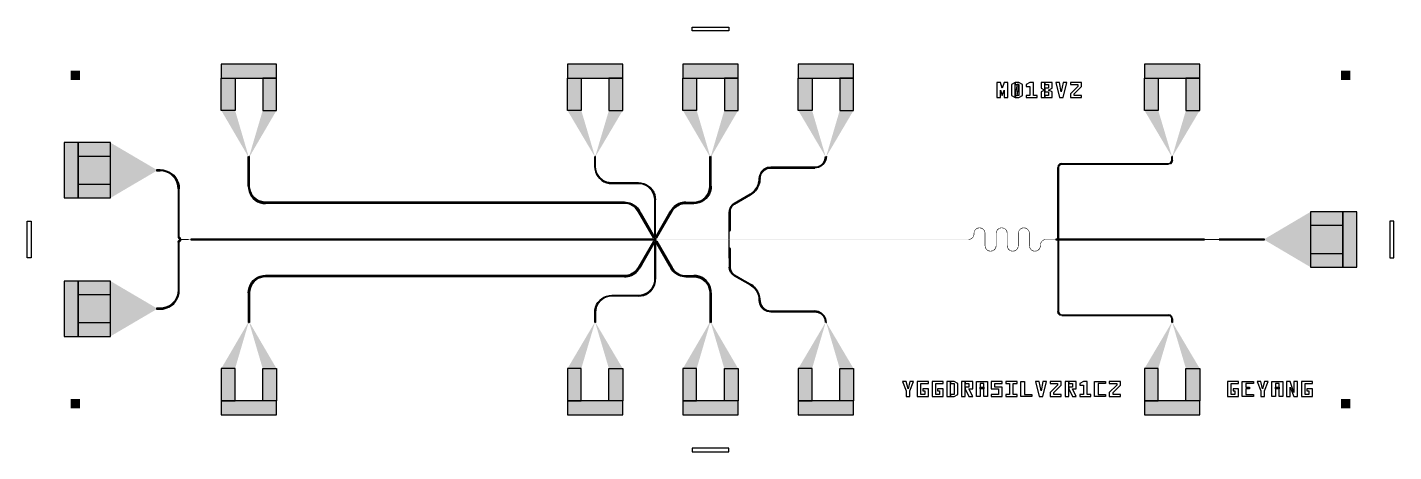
# Model space of a CAD drawing. Extents: x -200 to 7200, y -200 to 2100.
import ezdxf

# ---------------------------------------------------------------- set-up
doc = ezdxf.new("R2010")
doc.units = 0
doc.layers.add('GAP', color=1, linetype='continuous')
doc.layers.add('PIN', color=3, linetype='continuous')

# ---------------------------------------------------------------- blocks, each defined once
blk = doc.blocks.new('YGGDRASILV2R1C2GAP')
for points in [[(0, 1175), (75, 1175), (75, 1475), (0, 1475), (0, 1175)], [(75, 1175), (250, 1175), (250, 1475), (75, 1475), (75, 1175)], [(500, 1322), (520, 1322), (520, 1328), (500, 1328), (500, 1322)], [(520, 1328), (536.1, 1326.7), (551.8, 1323), (566.8, 1316.8), (580.5, 1308.3), (592.8, 1297.8), (603.3, 1285.5), (611.8, 1271.8), (618, 1256.8), (621.7, 1241.1), (623, 1225), (620, 1225), (618.8, 1240.6), (615.1, 1255.9), (609.1, 1270.4), (600.9, 1283.8), (590.7, 1295.7), (578.8, 1305.9), (565.4, 1314.1), (550.9, 1320.1), (535.6, 1323.8), (520, 1325), (520, 1328)], [(520, 1325), (535.6, 1323.8), (550.9, 1320.1), (565.4, 1314.1), (578.8, 1305.9), (590.7, 1295.7), (600.9, 1283.8), (609.1, 1270.4), (615.1, 1255.9), (618.8, 1240.6), (620, 1225), (617, 1225), (615.8, 1240.2), (612.3, 1255), (606.4, 1269), (598.5, 1282), (588.6, 1293.6), (577, 1303.5), (564, 1311.4), (550, 1317.3), (535.2, 1320.8), (520, 1322), (520, 1325)], [(617, 1225), (617, 965), (623, 965), (623, 1225), (617, 1225)], [(3601.2, 1050.2), (3601.2, 1051.7), (3598.8, 1051.7), (3598.8, 1050.2), (3601.2, 1050.2)], [(3601.2, 951), (3601.2, 1050.2), (3598.8, 1050.2), (3598.8, 951), (3601.2, 951)], [(6925, 1100), (6750, 1100), (6750, 800), (6925, 800), (6925, 1100)], [(7000, 1100), (6925, 1100), (6925, 800), (7000, 800), (7000, 1100)], [(617, 965), (617.2, 963), (617.6, 961), (618.4, 959.1), (619.5, 957.4), (620.8, 955.8), (622.4, 954.5), (624.1, 953.4), (626, 952.6), (628, 952.2), (630, 952), (630, 955), (628.4, 955.1), (626.9, 955.5), (625.5, 956.1), (624.1, 956.9), (622.9, 957.9), (621.9, 959.1), (621.1, 960.5), (620.5, 961.9), (620.1, 963.4), (620, 965), (617, 965)], [(620, 965), (620.1, 963.4), (620.5, 961.9), (621.1, 960.5), (621.9, 959.1), (622.9, 957.9), (624.1, 956.9), (625.5, 956.1), (626.9, 955.5), (628.4, 955.1), (630, 955), (630, 958), (628.9, 958.1), (627.8, 958.3), (626.8, 958.8), (625.9, 959.3), (625.1, 960.1), (624.3, 960.9), (623.8, 961.8), (623.3, 962.8), (623.1, 963.9), (623, 965), (620, 965)], [(617, 935), (617.2, 937), (617.6, 939), (618.4, 940.9), (619.5, 942.6), (620.8, 944.2), (622.4, 945.5), (624.1, 946.6), (626, 947.4), (628, 947.8), (630, 948), (630, 945), (628.4, 944.9), (626.9, 944.5), (625.5, 943.9), (624.1, 943.1), (622.9, 942.1), (621.9, 940.9), (621.1, 939.5), (620.5, 938.1), (620.1, 936.6), (620, 935), (617, 935)], [(623, 675), (623, 935), (617, 935), (617, 675), (623, 675)], [(620, 935), (620.1, 936.6), (620.5, 938.1), (621.1, 939.5), (621.9, 940.9), (622.9, 942.1), (624.1, 943.1), (625.5, 943.9), (626.9, 944.5), (628.4, 944.9), (630, 945), (630, 942), (628.9, 941.9), (627.8, 941.7), (626.8, 941.2), (625.9, 940.7), (625.1, 939.9), (624.3, 939.1), (623.8, 938.2), (623.3, 937.2), (623.1, 936.1), (623, 935), (620, 935)], [(686, 948.5), (3196.5, 948.5), (3196.5, 951.5), (686, 951.5), (686, 948.5)], [(3196.5, 948.5), (3196.8, 948.5), (3196.8, 951.5), (3196.5, 951.5), (3196.5, 948.5)], [(3201.5, 950), (3201.4, 951.7), (3200.9, 953.1), (3200.3, 953.9), (3199.7, 953.9), (3199.1, 953.1), (3198.6, 951.7), (3198.5, 950), (3198.6, 948.3), (3199.1, 946.9), (3199.7, 946.1), (3200.3, 946.1), (3200.9, 946.9), (3201.4, 948.3), (3201.5, 950)], [(3199.5, 948.5), (3200.5, 948.5), (3200.5, 951.5), (3199.5, 951.5), (3199.5, 948.5)], [(3598.8, 949), (3598.8, 849.8), (3601.2, 849.8), (3601.2, 949), (3598.8, 949)], [(5380, 951.5), (5370, 951.5), (5370, 948.5), (5380, 948.5), (5380, 951.5)], [(5385.5, 951.5), (5381, 951.5), (5381, 948.5), (5385.5, 948.5), (5385.5, 951.5)], [(6175, 952.2), (5386.5, 952.2), (5386.5, 947.8), (6175, 947.8), (6175, 952.2)], [(6500, 952.2), (6255, 952.2), (6255, 947.8), (6500, 947.8), (6500, 952.2)], [(3598.8, 849.8), (3598.8, 848.3), (3601.2, 848.3), (3601.2, 849.8), (3598.8, 849.8)], [(0, 425), (75, 425), (75, 725), (0, 725), (0, 425)], [(75, 425), (250, 425), (250, 725), (75, 725), (75, 425)], [(520, 572), (536.1, 573.3), (551.8, 577), (566.8, 583.2), (580.5, 591.7), (592.8, 602.2), (603.3, 614.5), (611.8, 628.2), (618, 643.2), (621.7, 658.9), (623, 675), (620, 675), (618.8, 659.4), (615.1, 644.1), (609.1, 629.6), (600.9, 616.2), (590.7, 604.3), (578.8, 594.1), (565.4, 585.9), (550.9, 579.9), (535.6, 576.2), (520, 575), (520, 572)], [(520, 575), (535.6, 576.2), (550.9, 579.9), (565.4, 585.9), (578.8, 594.1), (590.7, 604.3), (600.9, 616.2), (609.1, 629.6), (615.1, 644.1), (618.8, 659.4), (620, 675), (617, 675), (615.8, 659.8), (612.3, 645), (606.4, 631), (598.5, 618), (588.6, 606.4), (577, 596.5), (564, 588.6), (550, 582.7), (535.2, 579.2), (520, 578), (520, 575)], [(500, 572), (520, 572), (520, 578), (500, 578), (500, 572)]]:
    blk.add_lwpolyline(points)
for points in [[(0, 1175), (75, 1175), (0, 1475), (75, 1475)], [(75, 1175), (250, 1175), (75, 1475), (250, 1475)], [(250, 1325), (500, 1325), (250, 1475), (500, 1328)], [(250, 1325), (500, 1325), (250, 1175), (500, 1322)], [(500, 1322), (520, 1322), (500, 1328), (520, 1328)], [(520, 1325), (520, 1328), (535.6, 1323.8), (536.1, 1326.7)], [(520, 1322), (520, 1325), (535.2, 1320.8), (535.6, 1323.8)], [(535.2, 1320.8), (535.6, 1323.8), (550, 1317.3), (550.9, 1320.1)], [(535.6, 1323.8), (536.1, 1326.7), (550.9, 1320.1), (551.8, 1323)], [(550, 1317.3), (550.9, 1320.1), (564, 1311.4), (565.4, 1314.1)], [(550.9, 1320.1), (551.8, 1323), (565.4, 1314.1), (566.8, 1316.8)], [(564, 1311.4), (565.4, 1314.1), (577, 1303.5), (578.8, 1305.9)], [(565.4, 1314.1), (566.8, 1316.8), (578.8, 1305.9), (580.5, 1308.3)], [(577, 1303.5), (578.8, 1305.9), (588.6, 1293.6), (590.7, 1295.7)], [(578.8, 1305.9), (580.5, 1308.3), (590.7, 1295.7), (592.8, 1297.8)], [(588.6, 1293.6), (590.7, 1295.7), (598.5, 1282), (600.9, 1283.8)], [(590.7, 1295.7), (592.8, 1297.8), (600.9, 1283.8), (603.3, 1285.5)], [(598.5, 1282), (600.9, 1283.8), (606.4, 1269), (609.1, 1270.4)], [(600.9, 1283.8), (603.3, 1285.5), (609.1, 1270.4), (611.8, 1271.8)], [(606.4, 1269), (609.1, 1270.4), (612.3, 1255), (615.1, 1255.9)], [(609.1, 1270.4), (611.8, 1271.8), (615.1, 1255.9), (618, 1256.8)], [(612.3, 1255), (615.1, 1255.9), (615.8, 1240.2), (618.8, 1240.6)], [(615.1, 1255.9), (618, 1256.8), (618.8, 1240.6), (621.7, 1241.1)], [(615.8, 1240.2), (618.8, 1240.6), (617, 1225), (620, 1225)], [(617, 1225), (617, 965), (623, 1225), (623, 965)], [(618.8, 1240.6), (621.7, 1241.1), (620, 1225), (623, 1225)], [(3601.2, 1050.2), (3601.2, 1051.7), (3598.8, 1050.2), (3598.8, 1051.7)], [(3601.2, 951), (3601.2, 1050.2), (3598.8, 951), (3598.8, 1050.2)], [(6750, 950), (6500, 950), (6750, 1100), (6500, 952.2)], [(6925, 1100), (6750, 1100), (6925, 800), (6750, 800)], [(7000, 1100), (6925, 1100), (7000, 800), (6925, 800)], [(620, 965), (617, 965), (620.1, 963.4), (617.2, 963)], [(620.1, 963.4), (617.2, 963), (620.5, 961.9), (617.6, 961)], [(623, 965), (620, 965), (623.1, 963.9), (620.1, 963.4)], [(623.1, 963.9), (620.1, 963.4), (623.3, 962.8), (620.5, 961.9)], [(623.3, 962.8), (620.5, 961.9), (623.8, 961.8), (621.1, 960.5)], [(4920.1, 963.2), (4920.1, 963.2), (4917.2, 959.8)], [(4920.1, 963.2), (4922.5, 961.5), (4917.2, 959.8), (4919.3, 957.7)], [(4922.4, 967), (4922.4, 967), (4920.1, 963.2)], [(4922.4, 967), (4925, 965.7), (4920.1, 963.2), (4922.5, 961.5)], [(4924.1, 971.2), (4924.1, 971.2), (4922.4, 967)], [(4924.1, 971.2), (4926.9, 970.3), (4922.4, 967), (4925, 965.7)], [(4925, 965.7), (4925, 965.7), (4922.5, 961.5)], [(4925.2, 975.5), (4925.2, 975.5), (4924.1, 971.2)], [(4925.2, 975.5), (4928.1, 975.1), (4924.1, 971.2), (4926.9, 970.3)], [(4926.9, 970.3), (4926.9, 970.3), (4925, 965.7)], [(4925.5, 980), (4925.5, 980), (4925.2, 975.5)], [(4925.5, 980), (4928.5, 980), (4925.2, 975.5), (4928.1, 975.1)], [(4927.1, 993.1), (4927.1, 993.1), (4925.5, 983.4)], [(4929.9, 992.2), (4927.1, 993.1), (4928.5, 983.4), (4925.5, 983.4)], [(4925.5, 983.4), (4925.5, 980), (4928.5, 983.4), (4928.5, 980)], [(4928.1, 975.1), (4928.1, 975.1), (4926.9, 970.3)], [(4931.6, 1001.9), (4931.6, 1001.9), (4927.1, 993.1)], [(4933.9, 1000.1), (4931.6, 1001.9), (4929.9, 992.2), (4927.1, 993.1)], [(4928.5, 980), (4928.5, 980), (4928.1, 975.1)], [(4929.9, 992.2), (4929.9, 992.2), (4928.5, 983.4)], [(4933.9, 1000.1), (4933.9, 1000.1), (4929.9, 992.2)], [(4938.5, 1008.8), (4938.5, 1008.8), (4931.6, 1001.9)], [(4940.2, 1006.4), (4938.5, 1008.8), (4933.9, 1000.1), (4931.6, 1001.9)], [(4940.2, 1006.4), (4940.2, 1006.4), (4933.9, 1000.1)], [(4947.3, 1013.3), (4947.3, 1013.3), (4938.5, 1008.8)], [(4948.2, 1010.5), (4947.3, 1013.3), (4940.2, 1006.4), (4938.5, 1008.8)], [(4948.2, 1010.5), (4948.2, 1010.5), (4940.2, 1006.4)], [(4957, 1014.8), (4957, 1014.8), (4947.3, 1013.3)], [(4957, 1011.9), (4957, 1014.8), (4948.2, 1010.5), (4947.3, 1013.3)], [(4957, 1011.9), (4957, 1011.9), (4948.2, 1010.5)], [(4966.7, 1013.3), (4966.7, 1013.3), (4957, 1014.8)], [(4965.8, 1010.5), (4966.7, 1013.3), (4957, 1011.9), (4957, 1014.8)], [(4965.8, 1010.5), (4965.8, 1010.5), (4957, 1011.9)], [(4973.8, 1006.4), (4975.5, 1008.8), (4965.8, 1010.5), (4966.7, 1013.3)], [(4973.8, 1006.4), (4973.8, 1006.4), (4965.8, 1010.5)], [(4975.5, 1008.8), (4975.5, 1008.8), (4966.7, 1013.3)], [(4980.1, 1000.1), (4982.5, 1001.9), (4973.8, 1006.4), (4975.5, 1008.8)], [(4980.1, 1000.1), (4980.1, 1000.1), (4973.8, 1006.4)], [(4982.5, 1001.9), (4982.5, 1001.9), (4975.5, 1008.8)], [(4984.1, 992.2), (4986.9, 993.1), (4980.1, 1000.1), (4982.5, 1001.9)], [(4984.1, 992.2), (4984.1, 992.2), (4980.1, 1000.1)], [(4986.9, 993.1), (4986.9, 993.1), (4982.5, 1001.9)], [(4985.5, 983.4), (4988.5, 983.4), (4984.1, 992.2), (4986.9, 993.1)], [(4985.5, 983.4), (4985.5, 983.4), (4984.1, 992.2)], [(4988.5, 916.6), (4988.5, 983.4), (4985.5, 916.6), (4985.5, 983.4)], [(4988.5, 983.4), (4988.5, 983.4), (4986.9, 993.1)], [(5047.1, 993.1), (5047.1, 993.1), (5045.5, 983.4)], [(5049.9, 992.2), (5047.1, 993.1), (5048.5, 983.4), (5045.5, 983.4)], [(5045.5, 983.4), (5045.5, 916.6), (5048.5, 983.4), (5048.5, 916.6)], [(5051.6, 1001.9), (5051.6, 1001.9), (5047.1, 993.1)], [(5053.9, 1000.1), (5051.6, 1001.9), (5049.9, 992.2), (5047.1, 993.1)], [(5049.9, 992.2), (5049.9, 992.2), (5048.5, 983.4)], [(5053.9, 1000.1), (5053.9, 1000.1), (5049.9, 992.2)], [(5058.5, 1008.8), (5058.5, 1008.8), (5051.6, 1001.9)], [(5060.2, 1006.4), (5058.5, 1008.8), (5053.9, 1000.1), (5051.6, 1001.9)], [(5060.2, 1006.4), (5060.2, 1006.4), (5053.9, 1000.1)], [(5067.3, 1013.3), (5067.3, 1013.3), (5058.5, 1008.8)], [(5068.2, 1010.5), (5067.3, 1013.3), (5060.2, 1006.4), (5058.5, 1008.8)], [(5068.2, 1010.5), (5068.2, 1010.5), (5060.2, 1006.4)], [(5077, 1014.8), (5077, 1014.8), (5067.3, 1013.3)], [(5077, 1011.9), (5077, 1014.8), (5068.2, 1010.5), (5067.3, 1013.3)], [(5077, 1011.9), (5077, 1011.9), (5068.2, 1010.5)], [(5086.7, 1013.3), (5086.7, 1013.3), (5077, 1014.8)], [(5085.8, 1010.5), (5086.7, 1013.3), (5077, 1011.9), (5077, 1014.8)], [(5085.8, 1010.5), (5085.8, 1010.5), (5077, 1011.9)], [(5093.8, 1006.4), (5095.5, 1008.8), (5085.8, 1010.5), (5086.7, 1013.3)], [(5093.8, 1006.4), (5093.8, 1006.4), (5085.8, 1010.5)], [(5095.5, 1008.8), (5095.5, 1008.8), (5086.7, 1013.3)], [(5100.1, 1000.1), (5102.5, 1001.9), (5093.8, 1006.4), (5095.5, 1008.8)], [(5100.1, 1000.1), (5100.1, 1000.1), (5093.8, 1006.4)], [(5102.5, 1001.9), (5102.5, 1001.9), (5095.5, 1008.8)], [(5104.1, 992.2), (5106.9, 993.1), (5100.1, 1000.1), (5102.5, 1001.9)], [(5104.1, 992.2), (5104.1, 992.2), (5100.1, 1000.1)], [(5106.9, 993.1), (5106.9, 993.1), (5102.5, 1001.9)], [(5105.5, 983.4), (5108.5, 983.4), (5104.1, 992.2), (5106.9, 993.1)], [(5105.5, 983.4), (5105.5, 983.4), (5104.1, 992.2)], [(5108.5, 916.6), (5108.5, 983.4), (5105.5, 916.6), (5105.5, 983.4)], [(5108.5, 983.4), (5108.5, 983.4), (5106.9, 993.1)], [(5167.1, 993.1), (5167.1, 993.1), (5165.5, 983.4)], [(5169.9, 992.2), (5167.1, 993.1), (5168.5, 983.4), (5165.5, 983.4)], [(5165.5, 983.4), (5165.5, 916.6), (5168.5, 983.4), (5168.5, 916.6)], [(5171.6, 1001.9), (5171.6, 1001.9), (5167.1, 993.1)], [(5173.9, 1000.1), (5171.6, 1001.9), (5169.9, 992.2), (5167.1, 993.1)], [(5169.9, 992.2), (5169.9, 992.2), (5168.5, 983.4)], [(5173.9, 1000.1), (5173.9, 1000.1), (5169.9, 992.2)], [(5178.5, 1008.8), (5178.5, 1008.8), (5171.6, 1001.9)], [(5180.2, 1006.4), (5178.5, 1008.8), (5173.9, 1000.1), (5171.6, 1001.9)], [(5180.2, 1006.4), (5180.2, 1006.4), (5173.9, 1000.1)], [(5187.3, 1013.3), (5187.3, 1013.3), (5178.5, 1008.8)], [(5188.2, 1010.5), (5187.3, 1013.3), (5180.2, 1006.4), (5178.5, 1008.8)], [(5188.2, 1010.5), (5188.2, 1010.5), (5180.2, 1006.4)], [(5197, 1014.8), (5197, 1014.8), (5187.3, 1013.3)], [(5197, 1011.9), (5197, 1014.8), (5188.2, 1010.5), (5187.3, 1013.3)], [(5197, 1011.9), (5197, 1011.9), (5188.2, 1010.5)], [(5206.7, 1013.3), (5206.7, 1013.3), (5197, 1014.8)], [(5205.8, 1010.5), (5206.7, 1013.3), (5197, 1011.9), (5197, 1014.8)], [(5205.8, 1010.5), (5205.8, 1010.5), (5197, 1011.9)], [(5213.8, 1006.4), (5215.5, 1008.8), (5205.8, 1010.5), (5206.7, 1013.3)], [(5213.8, 1006.4), (5213.8, 1006.4), (5205.8, 1010.5)], [(5215.5, 1008.8), (5215.5, 1008.8), (5206.7, 1013.3)], [(5220.1, 1000.1), (5222.5, 1001.9), (5213.8, 1006.4), (5215.5, 1008.8)], [(5220.1, 1000.1), (5220.1, 1000.1), (5213.8, 1006.4)], [(5222.5, 1001.9), (5222.5, 1001.9), (5215.5, 1008.8)], [(5224.1, 992.2), (5226.9, 993.1), (5220.1, 1000.1), (5222.5, 1001.9)], [(5224.1, 992.2), (5224.1, 992.2), (5220.1, 1000.1)], [(5226.9, 993.1), (5226.9, 993.1), (5222.5, 1001.9)], [(5225.5, 983.4), (5228.5, 983.4), (5224.1, 992.2), (5226.9, 993.1)], [(5225.5, 983.4), (5225.5, 983.4), (5224.1, 992.2)], [(5228.5, 916.6), (5228.5, 983.4), (5225.5, 916.6), (5225.5, 983.4)], [(5228.5, 983.4), (5228.5, 983.4), (5226.9, 993.1)], [(620, 935), (617, 935), (620.1, 936.6), (617.2, 937)], [(623, 675), (623, 935), (617, 675), (617, 935)], [(620.1, 936.6), (617.2, 937), (620.5, 938.1), (617.6, 939)], [(620.5, 961.9), (617.6, 961), (621.1, 960.5), (618.4, 959.1)], [(620.5, 938.1), (617.6, 939), (621.1, 939.5), (618.4, 940.9)], [(621.1, 960.5), (618.4, 959.1), (621.9, 959.1), (619.5, 957.4)], [(621.1, 939.5), (618.4, 940.9), (621.9, 940.9), (619.5, 942.6)], [(621.9, 959.1), (619.5, 957.4), (622.9, 957.9), (620.8, 955.8)], [(621.9, 940.9), (619.5, 942.6), (622.9, 942.1), (620.8, 944.2)], [(623, 935), (620, 935), (623.1, 936.1), (620.1, 936.6)], [(623.1, 936.1), (620.1, 936.6), (623.3, 937.2), (620.5, 938.1)], [(623.3, 937.2), (620.5, 938.1), (623.8, 938.2), (621.1, 939.5)], [(622.9, 957.9), (620.8, 955.8), (624.1, 956.9), (622.4, 954.5)], [(622.9, 942.1), (620.8, 944.2), (624.1, 943.1), (622.4, 945.5)], [(623.8, 961.8), (621.1, 960.5), (624.3, 960.9), (621.9, 959.1)], [(623.8, 938.2), (621.1, 939.5), (624.3, 939.1), (621.9, 940.9)], [(624.3, 960.9), (621.9, 959.1), (625.1, 960.1), (622.9, 957.9)], [(624.3, 939.1), (621.9, 940.9), (625.1, 939.9), (622.9, 942.1)], [(624.1, 956.9), (622.4, 954.5), (625.5, 956.1), (624.1, 953.4)], [(624.1, 943.1), (622.4, 945.5), (625.5, 943.9), (624.1, 946.6)], [(625.1, 960.1), (622.9, 957.9), (625.9, 959.3), (624.1, 956.9)], [(625.1, 939.9), (622.9, 942.1), (625.9, 940.7), (624.1, 943.1)], [(625.9, 959.3), (624.1, 956.9), (626.8, 958.8), (625.5, 956.1)], [(625.5, 956.1), (624.1, 953.4), (626.9, 955.5), (626, 952.6)], [(625.5, 943.9), (624.1, 946.6), (626.9, 944.5), (626, 947.4)], [(625.9, 940.7), (624.1, 943.1), (626.8, 941.2), (625.5, 943.9)], [(626.8, 958.8), (625.5, 956.1), (627.8, 958.3), (626.9, 955.5)], [(626.8, 941.2), (625.5, 943.9), (627.8, 941.7), (626.9, 944.5)], [(626.9, 955.5), (626, 952.6), (628.4, 955.1), (628, 952.2)], [(626.9, 944.5), (626, 947.4), (628.4, 944.9), (628, 947.8)], [(627.8, 958.3), (626.9, 955.5), (628.9, 958.1), (628.4, 955.1)], [(627.8, 941.7), (626.9, 944.5), (628.9, 941.9), (628.4, 944.9)], [(628.4, 955.1), (628, 952.2), (630, 955), (630, 952)], [(628.4, 944.9), (628, 947.8), (630, 945), (630, 948)], [(628.9, 958.1), (628.4, 955.1), (630, 958), (630, 955)], [(628.9, 941.9), (628.4, 944.9), (630, 942), (630, 945)], [(630, 958), (636, 952.7), (630, 958), (636, 952.7)], [(630, 942), (636, 947.3), (630, 958), (636, 952.7)], [(630, 942), (636, 947.3), (630, 942), (636, 947.3)], [(636, 950), (686, 950), (636, 952.7), (686, 951.5)], [(636, 950), (686, 950), (636, 947.3), (686, 948.5)], [(686, 948.5), (3196.5, 948.5), (686, 951.5), (3196.5, 951.5)], [(3196.5, 948.5), (3196.8, 948.5), (3196.5, 951.5), (3196.8, 951.5)], [(3196.8, 950), (3199.5, 950), (3196.8, 951.5), (3199.5, 951.5)], [(3196.8, 950), (3199.5, 950), (3196.8, 948.5), (3199.5, 948.5)], [(3199.5, 948.5), (3200.5, 948.5), (3199.5, 951.5), (3200.5, 951.5)], [(3200.5, 950), (3203.3, 950), (3200.5, 951.5), (3203.3, 951.5)], [(3200.5, 950), (3203.3, 950), (3200.5, 948.5), (3203.3, 948.5)], [(3203.3, 947.9), (3203.5, 947.9), (3203.3, 952.1), (3203.5, 952.1)], [(4897, 951.5), (3203.5, 951.5), (4897, 948.5), (3203.5, 948.5)], [(3598.8, 949), (3598.8, 849.8), (3601.2, 949), (3601.2, 849.8)], [(4901.5, 951.8), (4901.5, 951.8), (4897, 951.5)], [(4901.5, 951.8), (4901.9, 948.9), (4897, 951.5), (4897, 948.5)], [(4901.9, 948.9), (4901.9, 948.9), (4897, 948.5)], [(4905.8, 952.9), (4905.8, 952.9), (4901.5, 951.8)], [(4905.8, 952.9), (4906.7, 950.1), (4901.5, 951.8), (4901.9, 948.9)], [(4906.7, 950.1), (4906.7, 950.1), (4901.9, 948.9)], [(4910, 954.6), (4910, 954.6), (4905.8, 952.9)], [(4910, 954.6), (4911.3, 952), (4905.8, 952.9), (4906.7, 950.1)], [(4911.3, 952), (4911.3, 952), (4906.7, 950.1)], [(4913.8, 956.9), (4913.8, 956.9), (4910, 954.6)], [(4913.8, 956.9), (4915.5, 954.5), (4910, 954.6), (4911.3, 952)], [(4915.5, 954.5), (4915.5, 954.5), (4911.3, 952)], [(4917.2, 959.8), (4917.2, 959.8), (4913.8, 956.9)], [(4917.2, 959.8), (4919.3, 957.7), (4913.8, 956.9), (4915.5, 954.5)], [(4919.3, 957.7), (4919.3, 957.7), (4915.5, 954.5)], [(4922.5, 961.5), (4922.5, 961.5), (4919.3, 957.7)], [(4987.1, 906.9), (4987.1, 906.9), (4985.5, 916.6)], [(4989.9, 907.8), (4987.1, 906.9), (4988.5, 916.6), (4985.5, 916.6)], [(4993.9, 899.9), (4991.6, 898.1), (4989.9, 907.8), (4987.1, 906.9)], [(4991.6, 898.1), (4991.6, 898.1), (4987.1, 906.9)], [(4989.9, 907.8), (4989.9, 907.8), (4988.5, 916.6)], [(4993.9, 899.9), (4993.9, 899.9), (4989.9, 907.8)], [(5000.2, 893.6), (4998.5, 891.2), (4993.9, 899.9), (4991.6, 898.1)], [(4998.5, 891.2), (4998.5, 891.2), (4991.6, 898.1)], [(5000.2, 893.6), (5000.2, 893.6), (4993.9, 899.9)], [(5008.2, 889.5), (5007.3, 886.7), (5000.2, 893.6), (4998.5, 891.2)], [(5007.3, 886.7), (5007.3, 886.7), (4998.5, 891.2)], [(5008.2, 889.5), (5008.2, 889.5), (5000.2, 893.6)], [(5017, 888.1), (5017, 885.2), (5008.2, 889.5), (5007.3, 886.7)], [(5017, 888.1), (5017, 888.1), (5008.2, 889.5)], [(5025.8, 889.5), (5025.8, 889.5), (5017, 888.1)], [(5025.8, 889.5), (5026.7, 886.7), (5017, 888.1), (5017, 885.2)], [(5033.8, 893.6), (5033.8, 893.6), (5025.8, 889.5)], [(5033.8, 893.6), (5035.5, 891.2), (5025.8, 889.5), (5026.7, 886.7)], [(5035.5, 891.2), (5035.5, 891.2), (5026.7, 886.7)], [(5040.1, 899.9), (5040.1, 899.9), (5033.8, 893.6)], [(5040.1, 899.9), (5042.5, 898.1), (5033.8, 893.6), (5035.5, 891.2)], [(5042.5, 898.1), (5042.5, 898.1), (5035.5, 891.2)], [(5044.1, 907.8), (5044.1, 907.8), (5040.1, 899.9)], [(5044.1, 907.8), (5046.9, 906.9), (5040.1, 899.9), (5042.5, 898.1)], [(5046.9, 906.9), (5046.9, 906.9), (5042.5, 898.1)], [(5045.5, 916.6), (5045.5, 916.6), (5044.1, 907.8)], [(5045.5, 916.6), (5048.5, 916.6), (5044.1, 907.8), (5046.9, 906.9)], [(5048.5, 916.6), (5048.5, 916.6), (5046.9, 906.9)], [(5107.1, 906.9), (5107.1, 906.9), (5105.5, 916.6)], [(5109.9, 907.8), (5107.1, 906.9), (5108.5, 916.6), (5105.5, 916.6)], [(5113.9, 899.9), (5111.6, 898.1), (5109.9, 907.8), (5107.1, 906.9)], [(5111.6, 898.1), (5111.6, 898.1), (5107.1, 906.9)], [(5109.9, 907.8), (5109.9, 907.8), (5108.5, 916.6)], [(5113.9, 899.9), (5113.9, 899.9), (5109.9, 907.8)], [(5120.2, 893.6), (5118.5, 891.2), (5113.9, 899.9), (5111.6, 898.1)], [(5118.5, 891.2), (5118.5, 891.2), (5111.6, 898.1)], [(5120.2, 893.6), (5120.2, 893.6), (5113.9, 899.9)], [(5128.2, 889.5), (5127.3, 886.7), (5120.2, 893.6), (5118.5, 891.2)], [(5127.3, 886.7), (5127.3, 886.7), (5118.5, 891.2)], [(5128.2, 889.5), (5128.2, 889.5), (5120.2, 893.6)], [(5137, 888.1), (5137, 885.2), (5128.2, 889.5), (5127.3, 886.7)], [(5137, 888.1), (5137, 888.1), (5128.2, 889.5)], [(5145.8, 889.5), (5145.8, 889.5), (5137, 888.1)], [(5145.8, 889.5), (5146.7, 886.7), (5137, 888.1), (5137, 885.2)], [(5153.8, 893.6), (5153.8, 893.6), (5145.8, 889.5)], [(5153.8, 893.6), (5155.5, 891.2), (5145.8, 889.5), (5146.7, 886.7)], [(5155.5, 891.2), (5155.5, 891.2), (5146.7, 886.7)], [(5160.1, 899.9), (5160.1, 899.9), (5153.8, 893.6)], [(5160.1, 899.9), (5162.5, 898.1), (5153.8, 893.6), (5155.5, 891.2)], [(5162.5, 898.1), (5162.5, 898.1), (5155.5, 891.2)], [(5164.1, 907.8), (5164.1, 907.8), (5160.1, 899.9)], [(5164.1, 907.8), (5166.9, 906.9), (5160.1, 899.9), (5162.5, 898.1)], [(5166.9, 906.9), (5166.9, 906.9), (5162.5, 898.1)], [(5165.5, 916.6), (5165.5, 916.6), (5164.1, 907.8)], [(5165.5, 916.6), (5168.5, 916.6), (5164.1, 907.8), (5166.9, 906.9)], [(5168.5, 916.6), (5168.5, 916.6), (5166.9, 906.9)], [(5227.1, 906.9), (5227.1, 906.9), (5225.5, 916.6)], [(5229.9, 907.8), (5227.1, 906.9), (5228.5, 916.6), (5225.5, 916.6)], [(5233.9, 899.9), (5231.6, 898.1), (5229.9, 907.8), (5227.1, 906.9)], [(5231.6, 898.1), (5231.6, 898.1), (5227.1, 906.9)], [(5229.9, 907.8), (5229.9, 907.8), (5228.5, 916.6)], [(5233.9, 899.9), (5233.9, 899.9), (5229.9, 907.8)], [(5240.2, 893.6), (5238.5, 891.2), (5233.9, 899.9), (5231.6, 898.1)], [(5238.5, 891.2), (5238.5, 891.2), (5231.6, 898.1)], [(5240.2, 893.6), (5240.2, 893.6), (5233.9, 899.9)], [(5248.2, 889.5), (5247.3, 886.7), (5240.2, 893.6), (5238.5, 891.2)], [(5247.3, 886.7), (5247.3, 886.7), (5238.5, 891.2)], [(5248.2, 889.5), (5248.2, 889.5), (5240.2, 893.6)], [(5257, 888.1), (5257, 885.2), (5248.2, 889.5), (5247.3, 886.7)], [(5257, 888.1), (5257, 888.1), (5248.2, 889.5)], [(5265.8, 889.5), (5265.8, 889.5), (5257, 888.1)], [(5265.8, 889.5), (5266.7, 886.7), (5257, 888.1), (5257, 885.2)], [(5273.8, 893.6), (5273.8, 893.6), (5265.8, 889.5)], [(5273.8, 893.6), (5275.5, 891.2), (5265.8, 889.5), (5266.7, 886.7)], [(5275.5, 891.2), (5275.5, 891.2), (5266.7, 886.7)], [(5280.1, 899.9), (5280.1, 899.9), (5273.8, 893.6)], [(5280.1, 899.9), (5282.5, 898.1), (5273.8, 893.6), (5275.5, 891.2)], [(5282.5, 898.1), (5282.5, 898.1), (5275.5, 891.2)], [(5284.1, 907.8), (5284.1, 907.8), (5280.1, 899.9)], [(5284.1, 907.8), (5286.9, 906.9), (5280.1, 899.9), (5282.5, 898.1)], [(5286.9, 906.9), (5286.9, 906.9), (5282.5, 898.1)], [(5285.5, 916.6), (5285.5, 916.6), (5284.1, 907.8)], [(5285.5, 916.6), (5288.5, 916.6), (5284.1, 907.8), (5286.9, 906.9)], [(5285.9, 924.9), (5285.9, 924.9), (5285.5, 920)], [(5288.8, 924.5), (5285.9, 924.9), (5288.5, 920), (5285.5, 920)], [(5285.5, 920), (5285.5, 916.6), (5288.5, 920), (5288.5, 916.6)], [(5287.1, 929.7), (5287.1, 929.7), (5285.9, 924.9)], [(5289.9, 928.8), (5287.1, 929.7), (5288.8, 924.5), (5285.9, 924.9)], [(5288.5, 916.6), (5288.5, 916.6), (5286.9, 906.9)], [(5289, 934.3), (5289, 934.3), (5287.1, 929.7)], [(5291.6, 933), (5289, 934.3), (5289.9, 928.8), (5287.1, 929.7)], [(5288.8, 924.5), (5288.8, 924.5), (5288.5, 920)], [(5289.9, 928.8), (5289.9, 928.8), (5288.8, 924.5)], [(5291.6, 938.5), (5291.6, 938.5), (5289, 934.3)], [(5293.9, 936.8), (5291.6, 938.5), (5291.6, 933), (5289, 934.3)], [(5291.6, 933), (5291.6, 933), (5289.9, 928.8)], [(5294.8, 942.3), (5294.8, 942.3), (5291.6, 938.5)], [(5296.8, 940.2), (5294.8, 942.3), (5293.9, 936.8), (5291.6, 938.5)], [(5293.9, 936.8), (5293.9, 936.8), (5291.6, 933)], [(5296.8, 940.2), (5296.8, 940.2), (5293.9, 936.8)], [(5298.5, 945.5), (5298.5, 945.5), (5294.8, 942.3)], [(5300.2, 943.1), (5298.5, 945.5), (5296.8, 940.2), (5294.8, 942.3)], [(5300.2, 943.1), (5300.2, 943.1), (5296.8, 940.2)], [(5302.7, 948), (5302.7, 948), (5298.5, 945.5)], [(5304.1, 945.4), (5302.7, 948), (5300.2, 943.1), (5298.5, 945.5)], [(5304.1, 945.4), (5304.1, 945.4), (5300.2, 943.1)], [(5307.3, 949.9), (5307.3, 949.9), (5302.7, 948)], [(5308.2, 947.1), (5307.3, 949.9), (5304.1, 945.4), (5302.7, 948)], [(5308.2, 947.1), (5308.2, 947.1), (5304.1, 945.4)], [(5312.1, 951.1), (5312.1, 951.1), (5307.3, 949.9)], [(5312.5, 948.2), (5312.1, 951.1), (5308.2, 947.1), (5307.3, 949.9)], [(5312.5, 948.2), (5312.5, 948.2), (5308.2, 947.1)], [(5317, 951.5), (5317, 951.5), (5312.1, 951.1)], [(5317, 948.5), (5317, 951.5), (5312.5, 948.2), (5312.1, 951.1)], [(5317, 948.5), (5317, 948.5), (5312.5, 948.2)], [(5367, 951.5), (5317, 951.5), (5367, 948.5), (5317, 948.5)], [(5370, 950), (5367, 950), (5370, 951.5), (5367, 951.5)], [(5370, 950), (5367, 950), (5370, 948.5), (5367, 948.5)], [(5380, 951.5), (5370, 951.5), (5380, 948.5), (5370, 948.5)], [(5381, 950), (5380, 950), (5381, 951.5), (5380, 951.5)], [(5381, 950), (5380, 950), (5381, 948.5), (5380, 948.5)], [(5385.5, 951.5), (5381, 951.5), (5385.5, 948.5), (5381, 948.5)], [(5386.5, 950), (5385.5, 950), (5386.5, 952.2), (5385.5, 951.5)], [(5386.5, 950), (5385.5, 950), (5386.5, 947.8), (5385.5, 948.5)], [(6175, 952.2), (5386.5, 952.2), (6175, 947.8), (5386.5, 947.8)], [(6255, 950), (6175, 950), (6255, 952.2), (6175, 952.2)], [(6255, 950), (6175, 950), (6255, 947.8), (6175, 947.8)], [(6500, 952.2), (6255, 952.2), (6500, 947.8), (6255, 947.8)], [(6750, 950), (6500, 950), (6750, 800), (6500, 947.8)], [(3598.8, 849.8), (3598.8, 848.3), (3601.2, 849.8), (3601.2, 848.3)], [(5017, 885.2), (5017, 885.2), (5007.3, 886.7)], [(5026.7, 886.7), (5026.7, 886.7), (5017, 885.2)], [(5137, 885.2), (5137, 885.2), (5127.3, 886.7)], [(5146.7, 886.7), (5146.7, 886.7), (5137, 885.2)], [(5257, 885.2), (5257, 885.2), (5247.3, 886.7)], [(5266.7, 886.7), (5266.7, 886.7), (5257, 885.2)], [(0, 425), (75, 425), (0, 725), (75, 725)], [(75, 425), (250, 425), (75, 725), (250, 725)], [(250, 575), (500, 575), (250, 725), (500, 578)], [(615.8, 659.8), (618.8, 659.4), (617, 675), (620, 675)], [(618.8, 659.4), (621.7, 658.9), (620, 675), (623, 675)], [(564, 588.6), (565.4, 585.9), (577, 596.5), (578.8, 594.1)], [(565.4, 585.9), (566.8, 583.2), (578.8, 594.1), (580.5, 591.7)], [(577, 596.5), (578.8, 594.1), (588.6, 606.4), (590.7, 604.3)], [(578.8, 594.1), (580.5, 591.7), (590.7, 604.3), (592.8, 602.2)], [(588.6, 606.4), (590.7, 604.3), (598.5, 618), (600.9, 616.2)], [(590.7, 604.3), (592.8, 602.2), (600.9, 616.2), (603.3, 614.5)], [(598.5, 618), (600.9, 616.2), (606.4, 631), (609.1, 629.6)], [(600.9, 616.2), (603.3, 614.5), (609.1, 629.6), (611.8, 628.2)], [(606.4, 631), (609.1, 629.6), (612.3, 645), (615.1, 644.1)], [(609.1, 629.6), (611.8, 628.2), (615.1, 644.1), (618, 643.2)], [(612.3, 645), (615.1, 644.1), (615.8, 659.8), (618.8, 659.4)], [(615.1, 644.1), (618, 643.2), (618.8, 659.4), (621.7, 658.9)], [(250, 575), (500, 575), (250, 425), (500, 572)], [(500, 572), (520, 572), (500, 578), (520, 578)], [(520, 578), (520, 575), (535.2, 579.2), (535.6, 576.2)], [(520, 575), (520, 572), (535.6, 576.2), (536.1, 573.3)], [(535.2, 579.2), (535.6, 576.2), (550, 582.7), (550.9, 579.9)], [(535.6, 576.2), (536.1, 573.3), (550.9, 579.9), (551.8, 577)], [(550, 582.7), (550.9, 579.9), (564, 588.6), (565.4, 585.9)], [(550.9, 579.9), (551.8, 577), (565.4, 585.9), (566.8, 583.2)]]:
    blk.add_solid(points)
at = {"layer": 'gap'}
for points in [[(5050, 1720), (5070, 1720), (5070, 1760), (5080, 1730), (5090, 1760), (5090, 1720), (5110, 1720), (5110, 1800), (5090, 1800), (5080, 1770), (5070, 1800), (5050, 1800), (5050, 1720), (5050, 1720)], [(5130, 1730), (5150, 1720), (5150, 1800), (5130, 1790), (5130, 1730)], [(5150, 1720), (5170, 1720), (5190, 1730), (5190, 1790), (5170, 1800), (5150, 1800), (5150, 1790), (5170, 1790), (5170, 1730), (5150, 1730), (5150, 1720)], [(5150, 1730), (5160, 1730), (5170, 1785), (5170, 1790), (5160, 1790), (5150, 1735), (5150, 1730)], [(5210, 1720), (5270, 1720), (5270, 1730), (5250, 1730), (5250, 1800), (5230, 1800), (5210, 1790), (5210, 1780), (5230, 1780), (5230, 1730), (5210, 1730), (5210, 1720), (5210, 1720)], [(5290, 1720), (5310, 1720), (5310, 1800), (5290, 1800), (5290, 1770), (5310, 1760), (5290, 1750), (5290, 1720)], [(5310, 1720), (5350, 1720), (5350, 1750), (5330, 1760), (5350, 1770), (5350, 1800), (5310, 1800), (5310, 1790), (5330, 1790), (5330, 1770), (5310, 1770), (5310, 1750), (5330, 1750), (5330, 1730), (5310, 1730), (5310, 1720)], [(5390, 1720), (5410, 1720), (5430, 1800), (5410, 1800), (5400, 1750), (5390, 1800), (5370, 1800), (5390, 1720), (5390, 1720)], [(5450, 1720), (5510, 1720), (5510, 1730), (5470, 1730), (5470, 1740), (5510, 1780), (5510, 1800), (5450, 1800), (5450, 1790), (5490, 1790), (5490, 1780), (5450, 1740), (5450, 1720), (5450, 1720)], [(4560, 100), (4580, 100), (4580, 130), (4600, 180), (4580, 180), (4570, 140), (4560, 180), (4540, 180), (4560, 130), (4560, 100), (4560, 100)], [(4620, 100), (4680, 100), (4680, 140), (4650, 140), (4650, 130), (4660, 130), (4660, 110), (4640, 110), (4640, 170), (4680, 170), (4680, 180), (4620, 180), (4620, 100), (4620, 100)], [(4700, 100), (4760, 100), (4760, 140), (4730, 140), (4730, 130), (4740, 130), (4740, 110), (4720, 110), (4720, 170), (4760, 170), (4760, 180), (4700, 180), (4700, 100), (4700, 100)], [(4780, 100), (4800, 100), (4800, 180), (4780, 180), (4780, 100)], [(4800, 100), (4820, 100), (4840, 110), (4840, 170), (4820, 180), (4800, 180), (4800, 170), (4820, 170), (4820, 110), (4800, 110), (4800, 100)], [(4860, 100), (4880, 100), (4880, 180), (4860, 180), (4860, 100)], [(4880, 140), (4900, 100), (4920, 100), (4900, 140), (4920, 140), (4920, 180), (4880, 180), (4880, 170), (4900, 170), (4900, 150), (4880, 150), (4880, 140)], [(4940, 100), (4940, 180), (5000, 180), (5000, 100), (4980, 100), (4980, 170), (4960, 170), (4960, 100), (4940, 100)], [(4960, 140), (4960, 150), (4980, 150), (4980, 140), (4960, 140)], [(5020, 100), (5080, 100), (5080, 150), (5040, 150), (5040, 170), (5080, 170), (5080, 180), (5020, 180), (5020, 140), (5060, 140), (5060, 110), (5020, 110), (5020, 100), (5020, 100)], [(5100, 100), (5160, 100), (5160, 110), (5140, 110), (5140, 170), (5160, 170), (5160, 180), (5100, 180), (5100, 170), (5120, 170), (5120, 110), (5100, 110), (5100, 100), (5100, 100)], [(5180, 100), (5180, 180), (5200, 180), (5200, 110), (5240, 110), (5240, 100), (5180, 100), (5180, 100)], [(5280, 100), (5300, 100), (5320, 180), (5300, 180), (5290, 130), (5280, 180), (5260, 180), (5280, 100), (5280, 100)], [(5340, 100), (5400, 100), (5400, 110), (5360, 110), (5360, 120), (5400, 160), (5400, 180), (5340, 180), (5340, 170), (5380, 170), (5380, 160), (5340, 120), (5340, 100), (5340, 100)], [(5420, 100), (5440, 100), (5440, 180), (5420, 180), (5420, 100)], [(5440, 140), (5460, 100), (5480, 100), (5460, 140), (5480, 140), (5480, 180), (5440, 180), (5440, 170), (5460, 170), (5460, 150), (5440, 150), (5440, 140)], [(5500, 100), (5560, 100), (5560, 110), (5540, 110), (5540, 180), (5520, 180), (5500, 170), (5500, 160), (5520, 160), (5520, 110), (5500, 110), (5500, 100), (5500, 100)], [(5580, 100), (5580, 180), (5640, 180), (5640, 170), (5600, 170), (5600, 110), (5640, 110), (5640, 100), (5580, 100), (5580, 100)], [(5660, 100), (5720, 100), (5720, 110), (5680, 110), (5680, 120), (5720, 160), (5720, 180), (5660, 180), (5660, 170), (5700, 170), (5700, 160), (5660, 120), (5660, 100), (5660, 100)], [(6300, 100), (6360, 100), (6360, 140), (6330, 140), (6330, 130), (6340, 130), (6340, 110), (6320, 110), (6320, 170), (6360, 170), (6360, 180), (6300, 180), (6300, 100), (6300, 100)], [(6380, 100), (6380, 180), (6440, 180), (6440, 170), (6400, 170), (6400, 150), (6420, 150), (6420, 140), (6400, 140), (6400, 110), (6440, 110), (6440, 100), (6380, 100), (6380, 100)], [(6480, 100), (6500, 100), (6500, 130), (6520, 180), (6500, 180), (6490, 140), (6480, 180), (6460, 180), (6480, 130), (6480, 100), (6480, 100)], [(6540, 100), (6540, 180), (6600, 180), (6600, 100), (6580, 100), (6580, 170), (6560, 170), (6560, 100), (6540, 100)], [(6560, 140), (6560, 150), (6580, 150), (6580, 140), (6560, 140)], [(6620, 100), (6640, 100), (6640, 150), (6660, 100), (6680, 100), (6680, 180), (6660, 180), (6660, 120), (6640, 180), (6620, 180), (6620, 100), (6620, 100)], [(6700, 100), (6760, 100), (6760, 140), (6730, 140), (6730, 130), (6740, 130), (6740, 110), (6720, 110), (6720, 170), (6760, 170), (6760, 180), (6700, 180), (6700, 100), (6700, 100)]]:
    blk.add_lwpolyline(points, dxfattribs=at)
blk = doc.blocks.new('YGGDRASILV2R1C2PIN')
for points in [[(75, 1250), (250, 1250), (250, 1400), (75, 1400), (75, 1250)], [(500, 1324), (520, 1324), (520, 1326), (500, 1326), (500, 1324)], [(520, 1326), (535.8, 1324.8), (551.2, 1321.1), (565.9, 1315), (579.4, 1306.7), (591.4, 1296.4), (601.7, 1284.4), (610, 1270.9), (616.1, 1256.2), (619.8, 1240.8), (621, 1225), (620, 1225), (618.8, 1240.6), (615.1, 1255.9), (609.1, 1270.4), (600.9, 1283.8), (590.7, 1295.7), (578.8, 1305.9), (565.4, 1314.1), (550.9, 1320.1), (535.6, 1323.8), (520, 1325), (520, 1326)], [(520, 1325), (535.6, 1323.8), (550.9, 1320.1), (565.4, 1314.1), (578.8, 1305.9), (590.7, 1295.7), (600.9, 1283.8), (609.1, 1270.4), (615.1, 1255.9), (618.8, 1240.6), (620, 1225), (619, 1225), (617.8, 1240.5), (614.2, 1255.6), (608.2, 1269.9), (600.1, 1283.2), (590, 1295), (578.2, 1305.1), (564.9, 1313.2), (550.6, 1319.2), (535.5, 1322.8), (520, 1324), (520, 1325)], [(619, 1225), (619, 965), (621, 965), (621, 1225), (619, 1225)], [(3600.6, 951), (3600.6, 1050.2), (3599.4, 1050.2), (3599.4, 951), (3600.6, 951)], [(619, 965), (619.1, 963.3), (619.5, 961.6), (620.2, 960), (621.1, 958.5), (622.2, 957.2), (623.5, 956.1), (625, 955.2), (626.6, 954.5), (628.3, 954.1), (630, 954), (630, 955), (628.4, 955.1), (626.9, 955.5), (625.5, 956.1), (624.1, 956.9), (622.9, 957.9), (621.9, 959.1), (621.1, 960.5), (620.5, 961.9), (620.1, 963.4), (620, 965), (619, 965)], [(620, 965), (620.1, 963.4), (620.5, 961.9), (621.1, 960.5), (621.9, 959.1), (622.9, 957.9), (624.1, 956.9), (625.5, 956.1), (626.9, 955.5), (628.4, 955.1), (630, 955), (630, 956), (628.6, 956.1), (627.2, 956.4), (625.9, 957), (624.7, 957.7), (623.6, 958.6), (622.7, 959.7), (622, 960.9), (621.4, 962.2), (621.1, 963.6), (621, 965), (620, 965)], [(6925, 1025), (6750, 1025), (6750, 875), (6925, 875), (6925, 1025)], [(619, 935), (619.1, 936.7), (619.5, 938.4), (620.2, 940), (621.1, 941.5), (622.2, 942.8), (623.5, 943.9), (625, 944.8), (626.6, 945.5), (628.3, 945.9), (630, 946), (630, 945), (628.4, 944.9), (626.9, 944.5), (625.5, 943.9), (624.1, 943.1), (622.9, 942.1), (621.9, 940.9), (621.1, 939.5), (620.5, 938.1), (620.1, 936.6), (620, 935), (619, 935)], [(621, 675), (621, 935), (619, 935), (619, 675), (621, 675)], [(620, 935), (620.1, 936.6), (620.5, 938.1), (621.1, 939.5), (621.9, 940.9), (622.9, 942.1), (624.1, 943.1), (625.5, 943.9), (626.9, 944.5), (628.4, 944.9), (630, 945), (630, 944), (628.6, 943.9), (627.2, 943.6), (625.9, 943), (624.7, 942.3), (623.6, 941.4), (622.7, 940.3), (622, 939.1), (621.4, 937.8), (621.1, 936.4), (621, 935), (620, 935)], [(686, 949), (3196.5, 949), (3196.5, 951), (686, 951), (686, 949)], [(3196.5, 949.9), (3196.8, 949.9), (3196.8, 950.1), (3196.5, 950.1), (3196.5, 949.9)], [(3201, 950.4), (3200.9, 951.7), (3200.6, 952.7), (3200.2, 953.3), (3199.8, 953.3), (3199.4, 952.7), (3199.1, 951.7), (3199, 950.4), (3199.5, 950.4), (3199.6, 951), (3199.7, 951.6), (3199.9, 951.9), (3200.1, 951.9), (3200.3, 951.6), (3200.4, 951), (3200.5, 950.4), (3201, 950.4)], [(3201, 949.6), (3200.9, 948.3), (3200.6, 947.3), (3200.2, 946.7), (3199.8, 946.7), (3199.4, 947.3), (3199.1, 948.3), (3199, 949.6), (3199.5, 949.6), (3199.6, 949), (3199.7, 948.4), (3199.9, 948.1), (3200.1, 948.1), (3200.3, 948.4), (3200.4, 949), (3200.5, 949.6), (3201, 949.6)], [(3199.5, 949.9), (3200.5, 949.9), (3200.5, 950.1), (3199.5, 950.1), (3199.5, 949.9)], [(3200.2, 950), (3200.1, 950.6), (3200.1, 951.1), (3200, 951.4), (3200, 951.4), (3199.9, 951.1), (3199.9, 950.6), (3199.8, 950), (3199.9, 949.4), (3199.9, 948.9), (3200, 948.6), (3200, 948.6), (3200.1, 948.9), (3200.1, 949.4), (3200.2, 950)], [(3599.4, 949), (3599.4, 849.8), (3600.6, 849.8), (3600.6, 949), (3599.4, 949)], [(5380, 950.8), (5370, 950.8), (5370, 949.2), (5380, 949.2), (5380, 950.8)], [(5385.5, 950.8), (5381, 950.8), (5381, 949.2), (5385.5, 949.2), (5385.5, 950.8)], [(6175, 950.8), (5386.5, 950.8), (5386.5, 949.2), (6175, 949.2), (6175, 950.8)], [(6500, 950.8), (6255, 950.8), (6255, 949.2), (6500, 949.2), (6500, 950.8)], [(520, 574), (535.8, 575.2), (551.2, 578.9), (565.9, 585), (579.4, 593.3), (591.4, 603.6), (601.7, 615.6), (610, 629.1), (616.1, 643.8), (619.8, 659.2), (621, 675), (620, 675), (618.8, 659.4), (615.1, 644.1), (609.1, 629.6), (600.9, 616.2), (590.7, 604.3), (578.8, 594.1), (565.4, 585.9), (550.9, 579.9), (535.6, 576.2), (520, 575), (520, 574)], [(520, 575), (535.6, 576.2), (550.9, 579.9), (565.4, 585.9), (578.8, 594.1), (590.7, 604.3), (600.9, 616.2), (609.1, 629.6), (615.1, 644.1), (618.8, 659.4), (620, 675), (619, 675), (617.8, 659.5), (614.2, 644.4), (608.2, 630.1), (600.1, 616.8), (590, 605), (578.2, 594.9), (564.9, 586.8), (550.6, 580.8), (535.5, 577.2), (520, 576), (520, 575)], [(75, 500), (250, 500), (250, 650), (75, 650), (75, 500)], [(500, 574), (520, 574), (520, 576), (500, 576), (500, 574)]]:
    blk.add_lwpolyline(points)
for points in [[(75, 1250), (250, 1250), (75, 1400), (250, 1400)], [(250, 1325), (500, 1325), (250, 1400), (500, 1326)], [(250, 1325), (500, 1325), (250, 1250), (500, 1324)], [(500, 1324), (520, 1324), (500, 1326), (520, 1326)], [(520, 1325), (520, 1326), (535.6, 1323.8), (535.8, 1324.8)], [(520, 1324), (520, 1325), (535.5, 1322.8), (535.6, 1323.8)], [(535.5, 1322.8), (535.6, 1323.8), (550.6, 1319.2), (550.9, 1320.1)], [(535.6, 1323.8), (535.8, 1324.8), (550.9, 1320.1), (551.2, 1321.1)], [(550.6, 1319.2), (550.9, 1320.1), (564.9, 1313.2), (565.4, 1314.1)], [(550.9, 1320.1), (551.2, 1321.1), (565.4, 1314.1), (565.9, 1315)], [(564.9, 1313.2), (565.4, 1314.1), (578.2, 1305.1), (578.8, 1305.9)], [(565.4, 1314.1), (565.9, 1315), (578.8, 1305.9), (579.4, 1306.7)], [(578.2, 1305.1), (578.8, 1305.9), (590, 1295), (590.7, 1295.7)], [(578.8, 1305.9), (579.4, 1306.7), (590.7, 1295.7), (591.4, 1296.4)], [(590, 1295), (590.7, 1295.7), (600.1, 1283.2), (600.9, 1283.8)], [(590.7, 1295.7), (591.4, 1296.4), (600.9, 1283.8), (601.7, 1284.4)], [(600.1, 1283.2), (600.9, 1283.8), (608.2, 1269.9), (609.1, 1270.4)], [(600.9, 1283.8), (601.7, 1284.4), (609.1, 1270.4), (610, 1270.9)], [(608.2, 1269.9), (609.1, 1270.4), (614.2, 1255.6), (615.1, 1255.9)], [(609.1, 1270.4), (610, 1270.9), (615.1, 1255.9), (616.1, 1256.2)], [(614.2, 1255.6), (615.1, 1255.9), (617.8, 1240.5), (618.8, 1240.6)], [(615.1, 1255.9), (616.1, 1256.2), (618.8, 1240.6), (619.8, 1240.8)], [(617.8, 1240.5), (618.8, 1240.6), (619, 1225), (620, 1225)], [(618.8, 1240.6), (619.8, 1240.8), (620, 1225), (621, 1225)], [(619, 1225), (619, 965), (621, 1225), (621, 965)], [(3600.6, 951), (3600.6, 1050.2), (3599.4, 951), (3599.4, 1050.2)], [(620, 965), (619, 965), (620.1, 963.4), (619.1, 963.3)], [(620.1, 963.4), (619.1, 963.3), (620.5, 961.9), (619.5, 961.6)], [(621, 965), (620, 965), (621.1, 963.6), (620.1, 963.4)], [(621.1, 963.6), (620.1, 963.4), (621.4, 962.2), (620.5, 961.9)], [(621.4, 962.2), (620.5, 961.9), (622, 960.9), (621.1, 960.5)], [(4920.5, 962.9), (4921.1, 962.5), (4917.5, 959.5), (4918, 959)], [(4921.5, 962.2), (4922.1, 961.8), (4918.4, 958.6), (4918.9, 958.1)], [(4922.9, 966.8), (4923.5, 966.5), (4920.5, 962.9), (4921.1, 962.5)], [(4924, 966.3), (4924.6, 965.9), (4921.5, 962.2), (4922.1, 961.8)], [(4924.6, 971), (4925.3, 970.8), (4922.9, 966.8), (4923.5, 966.5)], [(4925.8, 970.7), (4926.5, 970.4), (4924, 966.3), (4924.6, 965.9)], [(4925.7, 975.5), (4926.4, 975.3), (4924.6, 971), (4925.3, 970.8)], [(4926, 980), (4926.8, 980), (4925.7, 975.5), (4926.4, 975.3)], [(4926.9, 975.3), (4927.6, 975.2), (4925.8, 970.7), (4926.5, 970.4)], [(4928.2, 992.7), (4927.6, 992.9), (4926.8, 983.4), (4926, 983.4)], [(4926.8, 983.4), (4926.8, 980), (4926, 983.4), (4926, 980)], [(4927.3, 980), (4928, 980), (4926.9, 975.3), (4927.6, 975.2)], [(4929.4, 992.3), (4928.7, 992.5), (4928, 983.4), (4927.3, 983.4)], [(4927.3, 983.4), (4927.3, 980), (4928, 983.4), (4928, 980)], [(4932.5, 1001.1), (4932, 1001.6), (4928.2, 992.7), (4927.6, 992.9)], [(4933.5, 1000.4), (4932.9, 1000.8), (4929.4, 992.3), (4928.7, 992.5)], [(4939.2, 1007.8), (4938.8, 1008.4), (4932.5, 1001.1), (4932, 1001.6)], [(4939.9, 1006.8), (4939.5, 1007.4), (4933.5, 1000.4), (4932.9, 1000.8)], [(4947.7, 1012.1), (4947.4, 1012.8), (4939.2, 1007.8), (4938.8, 1008.4)], [(4948, 1011), (4947.8, 1011.6), (4939.9, 1006.8), (4939.5, 1007.4)], [(4957, 1013.6), (4957, 1014.3), (4947.7, 1012.1), (4947.4, 1012.8)], [(4957, 1012.4), (4957, 1013.1), (4948, 1011), (4947.8, 1011.6)], [(4966.4, 1012.1), (4966.6, 1012.8), (4957, 1013.6), (4957, 1014.3)], [(4966, 1011), (4966.2, 1011.6), (4957, 1012.4), (4957, 1013.1)], [(4974.1, 1006.8), (4974.5, 1007.4), (4966, 1011), (4966.2, 1011.6)], [(4974.8, 1007.8), (4975.2, 1008.4), (4966.4, 1012.1), (4966.6, 1012.8)], [(4980.5, 1000.4), (4981.1, 1000.8), (4974.1, 1006.8), (4974.5, 1007.4)], [(4981.5, 1001.1), (4982.1, 1001.6), (4974.8, 1007.8), (4975.2, 1008.4)], [(4984.6, 992.3), (4985.3, 992.5), (4980.5, 1000.4), (4981.1, 1000.8)], [(4985.8, 992.7), (4986.5, 992.9), (4981.5, 1001.1), (4982.1, 1001.6)], [(4986, 983.4), (4986.8, 983.4), (4984.6, 992.3), (4985.3, 992.5)], [(4987.3, 983.4), (4988, 983.4), (4985.8, 992.7), (4986.5, 992.9)], [(4986.8, 916.6), (4986.8, 983.4), (4986, 916.6), (4986, 983.4)], [(4987.3, 916.6), (4987.3, 983.4), (4988, 916.6), (4988, 983.4)], [(5048.2, 992.7), (5047.6, 992.9), (5046.8, 983.4), (5046, 983.4)], [(5046.8, 983.4), (5046.8, 916.6), (5046, 983.4), (5046, 916.6)], [(5049.4, 992.3), (5048.7, 992.5), (5048, 983.4), (5047.3, 983.4)], [(5047.3, 983.4), (5047.3, 916.6), (5048, 983.4), (5048, 916.6)], [(5052.5, 1001.1), (5052, 1001.6), (5048.2, 992.7), (5047.6, 992.9)], [(5053.5, 1000.4), (5052.9, 1000.8), (5049.4, 992.3), (5048.7, 992.5)], [(5059.2, 1007.8), (5058.8, 1008.4), (5052.5, 1001.1), (5052, 1001.6)], [(5059.9, 1006.8), (5059.5, 1007.4), (5053.5, 1000.4), (5052.9, 1000.8)], [(5067.7, 1012.1), (5067.4, 1012.8), (5059.2, 1007.8), (5058.8, 1008.4)], [(5068, 1011), (5067.8, 1011.6), (5059.9, 1006.8), (5059.5, 1007.4)], [(5077, 1013.6), (5077, 1014.3), (5067.7, 1012.1), (5067.4, 1012.8)], [(5077, 1012.4), (5077, 1013.1), (5068, 1011), (5067.8, 1011.6)], [(5086.4, 1012.1), (5086.6, 1012.8), (5077, 1013.6), (5077, 1014.3)], [(5086, 1011), (5086.2, 1011.6), (5077, 1012.4), (5077, 1013.1)], [(5094.1, 1006.8), (5094.5, 1007.4), (5086, 1011), (5086.2, 1011.6)], [(5094.8, 1007.8), (5095.2, 1008.4), (5086.4, 1012.1), (5086.6, 1012.8)], [(5100.5, 1000.4), (5101.1, 1000.8), (5094.1, 1006.8), (5094.5, 1007.4)], [(5101.5, 1001.1), (5102.1, 1001.6), (5094.8, 1007.8), (5095.2, 1008.4)], [(5104.6, 992.3), (5105.3, 992.5), (5100.5, 1000.4), (5101.1, 1000.8)], [(5105.8, 992.7), (5106.5, 992.9), (5101.5, 1001.1), (5102.1, 1001.6)], [(5106, 983.4), (5106.8, 983.4), (5104.6, 992.3), (5105.3, 992.5)], [(5107.3, 983.4), (5108, 983.4), (5105.8, 992.7), (5106.5, 992.9)], [(5106.8, 916.6), (5106.8, 983.4), (5106, 916.6), (5106, 983.4)], [(5107.3, 916.6), (5107.3, 983.4), (5108, 916.6), (5108, 983.4)], [(5168.2, 992.7), (5167.6, 992.9), (5166.8, 983.4), (5166, 983.4)], [(5166.8, 983.4), (5166.8, 916.6), (5166, 983.4), (5166, 916.6)], [(5169.4, 992.3), (5168.7, 992.5), (5168, 983.4), (5167.3, 983.4)], [(5167.3, 983.4), (5167.3, 916.6), (5168, 983.4), (5168, 916.6)], [(5172.5, 1001.1), (5172, 1001.6), (5168.2, 992.7), (5167.6, 992.9)], [(5173.5, 1000.4), (5172.9, 1000.8), (5169.4, 992.3), (5168.7, 992.5)], [(5179.2, 1007.8), (5178.8, 1008.4), (5172.5, 1001.1), (5172, 1001.6)], [(5179.9, 1006.8), (5179.5, 1007.4), (5173.5, 1000.4), (5172.9, 1000.8)], [(5187.7, 1012.1), (5187.4, 1012.8), (5179.2, 1007.8), (5178.8, 1008.4)], [(5188, 1011), (5187.8, 1011.6), (5179.9, 1006.8), (5179.5, 1007.4)], [(5197, 1013.6), (5197, 1014.3), (5187.7, 1012.1), (5187.4, 1012.8)], [(5197, 1012.4), (5197, 1013.1), (5188, 1011), (5187.8, 1011.6)], [(5206.4, 1012.1), (5206.6, 1012.8), (5197, 1013.6), (5197, 1014.3)], [(5206, 1011), (5206.2, 1011.6), (5197, 1012.4), (5197, 1013.1)], [(5214.1, 1006.8), (5214.5, 1007.4), (5206, 1011), (5206.2, 1011.6)], [(5214.8, 1007.8), (5215.2, 1008.4), (5206.4, 1012.1), (5206.6, 1012.8)], [(5220.5, 1000.4), (5221.1, 1000.8), (5214.1, 1006.8), (5214.5, 1007.4)], [(5221.5, 1001.1), (5222.1, 1001.6), (5214.8, 1007.8), (5215.2, 1008.4)], [(5224.6, 992.3), (5225.3, 992.5), (5220.5, 1000.4), (5221.1, 1000.8)], [(5225.8, 992.7), (5226.5, 992.9), (5221.5, 1001.1), (5222.1, 1001.6)], [(5226, 983.4), (5226.8, 983.4), (5224.6, 992.3), (5225.3, 992.5)], [(5227.3, 983.4), (5228, 983.4), (5225.8, 992.7), (5226.5, 992.9)], [(5226.8, 916.6), (5226.8, 983.4), (5226, 916.6), (5226, 983.4)], [(5227.3, 916.6), (5227.3, 983.4), (5228, 916.6), (5228, 983.4)], [(6750, 950), (6500, 950), (6750, 1025), (6500, 950.8)], [(6925, 1025), (6750, 1025), (6925, 875), (6750, 875)], [(620, 935), (619, 935), (620.1, 936.6), (619.1, 936.7)], [(621, 675), (621, 935), (619, 675), (619, 935)], [(620.1, 936.6), (619.1, 936.7), (620.5, 938.1), (619.5, 938.4)], [(620.5, 961.9), (619.5, 961.6), (621.1, 960.5), (620.2, 960)], [(620.5, 938.1), (619.5, 938.4), (621.1, 939.5), (620.2, 940)], [(621, 935), (620, 935), (621.1, 936.4), (620.1, 936.6)], [(621.1, 936.4), (620.1, 936.6), (621.4, 937.8), (620.5, 938.1)], [(621.1, 960.5), (620.2, 960), (621.9, 959.1), (621.1, 958.5)], [(621.1, 939.5), (620.2, 940), (621.9, 940.9), (621.1, 941.5)], [(621.4, 937.8), (620.5, 938.1), (622, 939.1), (621.1, 939.5)], [(622, 960.9), (621.1, 960.5), (622.7, 959.7), (621.9, 959.1)], [(621.9, 959.1), (621.1, 958.5), (622.9, 957.9), (622.2, 957.2)], [(621.9, 940.9), (621.1, 941.5), (622.9, 942.1), (622.2, 942.8)], [(622, 939.1), (621.1, 939.5), (622.7, 940.3), (621.9, 940.9)], [(622.7, 959.7), (621.9, 959.1), (623.6, 958.6), (622.9, 957.9)], [(622.7, 940.3), (621.9, 940.9), (623.6, 941.4), (622.9, 942.1)], [(622.9, 957.9), (622.2, 957.2), (624.1, 956.9), (623.5, 956.1)], [(622.9, 942.1), (622.2, 942.8), (624.1, 943.1), (623.5, 943.9)], [(623.6, 958.6), (622.9, 957.9), (624.7, 957.7), (624.1, 956.9)], [(623.6, 941.4), (622.9, 942.1), (624.7, 942.3), (624.1, 943.1)], [(624.1, 956.9), (623.5, 956.1), (625.5, 956.1), (625, 955.2)], [(624.1, 943.1), (623.5, 943.9), (625.5, 943.9), (625, 944.8)], [(624.7, 957.7), (624.1, 956.9), (625.9, 957), (625.5, 956.1)], [(624.7, 942.3), (624.1, 943.1), (625.9, 943), (625.5, 943.9)], [(625.5, 956.1), (625, 955.2), (626.9, 955.5), (626.6, 954.5)], [(625.5, 943.9), (625, 944.8), (626.9, 944.5), (626.6, 945.5)], [(625.9, 957), (625.5, 956.1), (627.2, 956.4), (626.9, 955.5)], [(625.9, 943), (625.5, 943.9), (627.2, 943.6), (626.9, 944.5)], [(626.9, 955.5), (626.6, 954.5), (628.4, 955.1), (628.3, 954.1)], [(626.9, 944.5), (626.6, 945.5), (628.4, 944.9), (628.3, 945.9)], [(627.2, 956.4), (626.9, 955.5), (628.6, 956.1), (628.4, 955.1)], [(627.2, 943.6), (626.9, 944.5), (628.6, 943.9), (628.4, 944.9)], [(628.4, 955.1), (628.3, 954.1), (630, 955), (630, 954)], [(628.4, 944.9), (628.3, 945.9), (630, 945), (630, 946)], [(628.6, 956.1), (628.4, 955.1), (630, 956), (630, 955)], [(628.6, 943.9), (628.4, 944.9), (630, 944), (630, 945)], [(630, 954), (636, 950.5), (630, 956), (636, 951.7)], [(630, 946), (636, 949.5), (630, 944), (636, 948.3)], [(636, 950), (686, 950), (636, 951.7), (686, 951)], [(636, 950), (686, 950), (636, 948.3), (686, 949)], [(686, 949), (3196.5, 949), (686, 951), (3196.5, 951)], [(3196.5, 949.9), (3196.8, 949.9), (3196.5, 950.1), (3196.8, 950.1)], [(3196.8, 950.4), (3199.5, 950.4), (3196.8, 951), (3199.5, 951)], [(3196.8, 950), (3199.5, 950), (3196.8, 950.1), (3199.5, 950.1)], [(3196.8, 950), (3199.5, 950), (3196.8, 949.9), (3199.5, 949.9)], [(3196.8, 949.6), (3199.5, 949.6), (3196.8, 949), (3199.5, 949)], [(3199.5, 949.9), (3200.5, 949.9), (3199.5, 950.1), (3200.5, 950.1)], [(3200.5, 950.4), (3203.3, 950.4), (3200.5, 951), (3203.3, 951)], [(3200.5, 950), (3203.3, 950), (3200.5, 950.1), (3203.3, 950.1)], [(3200.5, 950), (3203.3, 950), (3200.5, 949.9), (3203.3, 949.9)], [(3200.5, 949.6), (3203.3, 949.6), (3200.5, 949), (3203.3, 949)], [(3203.3, 950.4), (3203.5, 950.4), (3203.3, 951), (3203.5, 951)], [(3203.3, 949.6), (3203.5, 949.6), (3203.3, 949), (3203.5, 949)], [(4897, 950.2), (3203.5, 950.2), (4897, 951), (3203.5, 951)], [(4897, 949.7), (3203.5, 949.7), (4897, 949), (3203.5, 949)], [(3599.4, 949), (3599.4, 849.8), (3600.6, 949), (3600.6, 849.8)], [(4901.6, 951.3), (4901.7, 950.6), (4897, 951), (4897, 950.2)], [(4901.7, 950.1), (4901.9, 949.4), (4897, 949.7), (4897, 949)], [(4906, 952.4), (4906.2, 951.7), (4901.6, 951.3), (4901.7, 950.6)], [(4906.4, 951.2), (4906.6, 950.5), (4901.7, 950.1), (4901.9, 949.4)], [(4910.2, 954.1), (4910.5, 953.5), (4906, 952.4), (4906.2, 951.7)], [(4910.7, 953), (4911.1, 952.4), (4906.4, 951.2), (4906.6, 950.5)], [(4914.1, 956.5), (4914.5, 955.9), (4910.2, 954.1), (4910.5, 953.5)], [(4914.8, 955.5), (4915.2, 954.9), (4910.7, 953), (4911.1, 952.4)], [(4917.5, 959.5), (4918, 959), (4914.1, 956.5), (4914.5, 955.9)], [(4918.4, 958.6), (4918.9, 958.1), (4914.8, 955.5), (4915.2, 954.9)], [(4988.2, 907.3), (4987.6, 907.1), (4986.8, 916.6), (4986, 916.6)], [(4989.4, 907.7), (4988.7, 907.5), (4988, 916.6), (4987.3, 916.6)], [(4992.5, 898.9), (4992, 898.4), (4988.2, 907.3), (4987.6, 907.1)], [(4993.5, 899.6), (4992.9, 899.2), (4989.4, 907.7), (4988.7, 907.5)], [(4999.2, 892.2), (4998.8, 891.6), (4992.5, 898.9), (4992, 898.4)], [(4999.9, 893.2), (4999.5, 892.6), (4993.5, 899.6), (4992.9, 899.2)], [(5007.7, 887.9), (5007.4, 887.2), (4999.2, 892.2), (4998.8, 891.6)], [(5008, 889), (5007.8, 888.4), (4999.9, 893.2), (4999.5, 892.6)], [(5017, 887.6), (5017, 886.9), (5008, 889), (5007.8, 888.4)], [(5026, 889), (5026.2, 888.4), (5017, 887.6), (5017, 886.9)], [(5034.1, 893.2), (5034.5, 892.6), (5026, 889), (5026.2, 888.4)], [(5034.8, 892.2), (5035.2, 891.6), (5026.4, 887.9), (5026.6, 887.2)], [(5040.5, 899.6), (5041.1, 899.2), (5034.1, 893.2), (5034.5, 892.6)], [(5041.5, 898.9), (5042.1, 898.4), (5034.8, 892.2), (5035.2, 891.6)], [(5044.6, 907.7), (5045.3, 907.5), (5040.5, 899.6), (5041.1, 899.2)], [(5045.8, 907.3), (5046.5, 907.1), (5041.5, 898.9), (5042.1, 898.4)], [(5046, 916.6), (5046.8, 916.6), (5044.6, 907.7), (5045.3, 907.5)], [(5047.3, 916.6), (5048, 916.6), (5045.8, 907.3), (5046.5, 907.1)], [(5108.2, 907.3), (5107.6, 907.1), (5106.8, 916.6), (5106, 916.6)], [(5109.4, 907.7), (5108.7, 907.5), (5108, 916.6), (5107.3, 916.6)], [(5112.5, 898.9), (5112, 898.4), (5108.2, 907.3), (5107.6, 907.1)], [(5113.5, 899.6), (5112.9, 899.2), (5109.4, 907.7), (5108.7, 907.5)], [(5119.2, 892.2), (5118.8, 891.6), (5112.5, 898.9), (5112, 898.4)], [(5119.9, 893.2), (5119.5, 892.6), (5113.5, 899.6), (5112.9, 899.2)], [(5127.7, 887.9), (5127.4, 887.2), (5119.2, 892.2), (5118.8, 891.6)], [(5128, 889), (5127.8, 888.4), (5119.9, 893.2), (5119.5, 892.6)], [(5137, 887.6), (5137, 886.9), (5128, 889), (5127.8, 888.4)], [(5146, 889), (5146.2, 888.4), (5137, 887.6), (5137, 886.9)], [(5154.1, 893.2), (5154.5, 892.6), (5146, 889), (5146.2, 888.4)], [(5154.8, 892.2), (5155.2, 891.6), (5146.4, 887.9), (5146.6, 887.2)], [(5160.5, 899.6), (5161.1, 899.2), (5154.1, 893.2), (5154.5, 892.6)], [(5161.5, 898.9), (5162.1, 898.4), (5154.8, 892.2), (5155.2, 891.6)], [(5164.6, 907.7), (5165.3, 907.5), (5160.5, 899.6), (5161.1, 899.2)], [(5165.8, 907.3), (5166.5, 907.1), (5161.5, 898.9), (5162.1, 898.4)], [(5166, 916.6), (5166.8, 916.6), (5164.6, 907.7), (5165.3, 907.5)], [(5167.3, 916.6), (5168, 916.6), (5165.8, 907.3), (5166.5, 907.1)], [(5228.2, 907.3), (5227.6, 907.1), (5226.8, 916.6), (5226, 916.6)], [(5229.4, 907.7), (5228.7, 907.5), (5228, 916.6), (5227.3, 916.6)], [(5232.5, 898.9), (5232, 898.4), (5228.2, 907.3), (5227.6, 907.1)], [(5233.5, 899.6), (5232.9, 899.2), (5229.4, 907.7), (5228.7, 907.5)], [(5239.2, 892.2), (5238.8, 891.6), (5232.5, 898.9), (5232, 898.4)], [(5239.9, 893.2), (5239.5, 892.6), (5233.5, 899.6), (5232.9, 899.2)], [(5247.7, 887.9), (5247.4, 887.2), (5239.2, 892.2), (5238.8, 891.6)], [(5248, 889), (5247.8, 888.4), (5239.9, 893.2), (5239.5, 892.6)], [(5257, 887.6), (5257, 886.9), (5248, 889), (5247.8, 888.4)], [(5266, 889), (5266.2, 888.4), (5257, 887.6), (5257, 886.9)], [(5274.1, 893.2), (5274.5, 892.6), (5266, 889), (5266.2, 888.4)], [(5274.8, 892.2), (5275.2, 891.6), (5266.4, 887.9), (5266.6, 887.2)], [(5280.5, 899.6), (5281.1, 899.2), (5274.1, 893.2), (5274.5, 892.6)], [(5281.5, 898.9), (5282.1, 898.4), (5274.8, 892.2), (5275.2, 891.6)], [(5284.6, 907.7), (5285.3, 907.5), (5280.5, 899.6), (5281.1, 899.2)], [(5285.8, 907.3), (5286.5, 907.1), (5281.5, 898.9), (5282.1, 898.4)], [(5286, 916.6), (5286.8, 916.6), (5284.6, 907.7), (5285.3, 907.5)], [(5287.3, 916.6), (5288, 916.6), (5285.8, 907.3), (5286.5, 907.1)], [(5287.1, 924.7), (5286.4, 924.8), (5286.8, 920), (5286, 920)], [(5286.8, 920), (5286.8, 916.6), (5286, 920), (5286, 916.6)], [(5288.2, 929.3), (5287.6, 929.6), (5287.1, 924.7), (5286.4, 924.8)], [(5288.3, 924.5), (5287.6, 924.7), (5288, 920), (5287.3, 920)], [(5287.3, 920), (5287.3, 916.6), (5288, 920), (5288, 916.6)], [(5290.1, 933.7), (5289.4, 934.1), (5288.2, 929.3), (5287.6, 929.6)], [(5289.4, 929), (5288.7, 929.2), (5288.3, 924.5), (5287.6, 924.7)], [(5291.1, 933.2), (5290.5, 933.5), (5289.4, 929), (5288.7, 929.2)], [(5292.5, 937.8), (5292, 938.2), (5290.1, 933.7), (5289.4, 934.1)], [(5293.5, 937.1), (5292.9, 937.5), (5291.1, 933.2), (5290.5, 933.5)], [(5295.6, 941.4), (5295.1, 941.9), (5292.5, 937.8), (5292, 938.2)], [(5296.5, 940.5), (5296, 941), (5293.5, 937.1), (5292.9, 937.5)], [(5299.2, 944.5), (5298.8, 945.1), (5295.6, 941.4), (5295.1, 941.9)], [(5299.9, 943.5), (5299.5, 944.1), (5296.5, 940.5), (5296, 941)], [(5303.3, 947), (5302.9, 947.6), (5299.2, 944.5), (5298.8, 945.1)], [(5303.8, 945.9), (5303.5, 946.5), (5299.9, 943.5), (5299.5, 944.1)], [(5307.7, 948.8), (5307.4, 949.5), (5303.3, 947), (5302.9, 947.6)], [(5308, 947.6), (5307.8, 948.3), (5303.8, 945.9), (5303.5, 946.5)], [(5312.3, 949.9), (5312.2, 950.6), (5307.7, 948.8), (5307.4, 949.5)], [(5312.5, 948.7), (5312.4, 949.4), (5308, 947.6), (5307.8, 948.3)], [(5317, 950.2), (5317, 951), (5312.3, 949.9), (5312.2, 950.6)], [(5317, 949), (5317, 949.7), (5312.5, 948.7), (5312.4, 949.4)], [(5367, 950.2), (5317, 950.2), (5367, 951), (5317, 951)], [(5367, 949.7), (5317, 949.7), (5367, 949), (5317, 949)], [(5370, 950), (5367, 950), (5370, 950.8), (5367, 951)], [(5370, 950), (5367, 950), (5370, 949.2), (5367, 949)], [(5380, 950.8), (5370, 950.8), (5380, 949.2), (5370, 949.2)], [(5381, 950), (5380, 950), (5381, 950.8), (5380, 950.8)], [(5381, 950), (5380, 950), (5381, 949.2), (5380, 949.2)], [(5385.5, 950.8), (5381, 950.8), (5385.5, 949.2), (5381, 949.2)], [(5386.5, 950), (5385.5, 950), (5386.5, 950.8), (5385.5, 950.8)], [(5386.5, 950), (5385.5, 950), (5386.5, 949.2), (5385.5, 949.2)], [(6175, 950.8), (5386.5, 950.8), (6175, 949.2), (5386.5, 949.2)], [(6255, 950), (6175, 950), (6255, 950.8), (6175, 950.8)], [(6255, 950), (6175, 950), (6255, 949.2), (6175, 949.2)], [(6500, 950.8), (6255, 950.8), (6500, 949.2), (6255, 949.2)], [(6750, 950), (6500, 950), (6750, 875), (6500, 949.2)], [(5017, 886.4), (5017, 885.7), (5007.7, 887.9), (5007.4, 887.2)], [(5026.4, 887.9), (5026.6, 887.2), (5017, 886.4), (5017, 885.7)], [(5137, 886.4), (5137, 885.7), (5127.7, 887.9), (5127.4, 887.2)], [(5146.4, 887.9), (5146.6, 887.2), (5137, 886.4), (5137, 885.7)], [(5257, 886.4), (5257, 885.7), (5247.7, 887.9), (5247.4, 887.2)], [(5266.4, 887.9), (5266.6, 887.2), (5257, 886.4), (5257, 885.7)], [(617.8, 659.5), (618.8, 659.4), (619, 675), (620, 675)], [(618.8, 659.4), (619.8, 659.2), (620, 675), (621, 675)], [(75, 500), (250, 500), (75, 650), (250, 650)], [(250, 575), (500, 575), (250, 650), (500, 576)], [(564.9, 586.8), (565.4, 585.9), (578.2, 594.9), (578.8, 594.1)], [(565.4, 585.9), (565.9, 585), (578.8, 594.1), (579.4, 593.3)], [(578.2, 594.9), (578.8, 594.1), (590, 605), (590.7, 604.3)], [(578.8, 594.1), (579.4, 593.3), (590.7, 604.3), (591.4, 603.6)], [(590, 605), (590.7, 604.3), (600.1, 616.8), (600.9, 616.2)], [(590.7, 604.3), (591.4, 603.6), (600.9, 616.2), (601.7, 615.6)], [(600.1, 616.8), (600.9, 616.2), (608.2, 630.1), (609.1, 629.6)], [(600.9, 616.2), (601.7, 615.6), (609.1, 629.6), (610, 629.1)], [(608.2, 630.1), (609.1, 629.6), (614.2, 644.4), (615.1, 644.1)], [(609.1, 629.6), (610, 629.1), (615.1, 644.1), (616.1, 643.8)], [(614.2, 644.4), (615.1, 644.1), (617.8, 659.5), (618.8, 659.4)], [(615.1, 644.1), (616.1, 643.8), (618.8, 659.4), (619.8, 659.2)], [(250, 575), (500, 575), (250, 500), (500, 574)], [(500, 574), (520, 574), (500, 576), (520, 576)], [(520, 576), (520, 575), (535.5, 577.2), (535.6, 576.2)], [(520, 575), (520, 574), (535.6, 576.2), (535.8, 575.2)], [(535.5, 577.2), (535.6, 576.2), (550.6, 580.8), (550.9, 579.9)], [(535.6, 576.2), (535.8, 575.2), (550.9, 579.9), (551.2, 578.9)], [(550.6, 580.8), (550.9, 579.9), (564.9, 586.8), (565.4, 585.9)], [(550.9, 579.9), (551.2, 578.9), (565.4, 585.9), (565.9, 585)]]:
    blk.add_solid(points)
blk = doc.blocks.new('YGGDRASILV2R1C2')
for points in [[(850, 1900), (850, 1825), (1150, 1825), (1150, 1900), (850, 1900)], [(2725, 1900), (2725, 1825), (3025, 1825), (3025, 1900), (2725, 1900)], [(3350, 1900), (3350, 1825), (3650, 1825), (3650, 1900), (3350, 1900)], [(3975, 1900), (3975, 1825), (4275, 1825), (4275, 1900), (3975, 1900)], [(5850, 1900), (5850, 1825), (6150, 1825), (6150, 1900), (5850, 1900)], [(925, 1825), (925, 1650), (850, 1650), (850, 1825), (925, 1825)], [(1075, 1825), (1075, 1650), (1150, 1650), (1150, 1825), (1075, 1825)], [(2800, 1825), (2800, 1650), (2725, 1650), (2725, 1825), (2800, 1825)], [(2950, 1825), (2950, 1650), (3025, 1650), (3025, 1825), (2950, 1825)], [(3425, 1825), (3425, 1650), (3350, 1650), (3350, 1825), (3425, 1825)], [(3575, 1825), (3575, 1650), (3650, 1650), (3650, 1825), (3575, 1825)], [(4050, 1825), (4050, 1650), (3975, 1650), (3975, 1825), (4050, 1825)], [(4200, 1825), (4200, 1650), (4275, 1650), (4275, 1825), (4200, 1825)], [(5925, 1825), (5925, 1650), (5850, 1650), (5850, 1825), (5925, 1825)], [(6075, 1825), (6075, 1650), (6150, 1650), (6150, 1825), (6075, 1825)], [(998.5, 1400), (998.5, 1258.8), (996, 1258.8), (996, 1400), (998.5, 1400)], [(1001.5, 1400), (1001.5, 1258.8), (1004, 1258.8), (1004, 1400), (1001.5, 1400)], [(2874.2, 1400), (2874.2, 1365), (2872.8, 1365), (2872.8, 1400), (2874.2, 1400)], [(2874.2, 1365), (2874.2, 1345), (2872.8, 1345), (2872.8, 1365), (2874.2, 1365)], [(2872.8, 1345), (2873.9, 1330.6), (2877.3, 1316.5), (2882.8, 1303.1), (2890.4, 1290.8), (2899.8, 1279.8), (2910.8, 1270.4), (2923.1, 1262.8), (2936.5, 1257.3), (2950.6, 1253.9), (2965, 1252.8), (2965, 1254.2), (2950.8, 1255.4), (2937, 1258.7), (2923.8, 1264.1), (2911.7, 1271.6), (2900.8, 1280.8), (2891.6, 1291.7), (2884.1, 1303.8), (2878.7, 1317), (2875.4, 1330.8), (2874.2, 1345), (2872.8, 1345)], [(2875.8, 1400), (2875.8, 1365), (2877.2, 1365), (2877.2, 1400), (2875.8, 1400)], [(2875.8, 1365), (2875.8, 1345), (2877.2, 1345), (2877.2, 1365), (2875.8, 1365)], [(2875.8, 1345), (2876.8, 1331), (2880.1, 1317.4), (2885.5, 1304.5), (2892.8, 1292.5), (2901.9, 1281.9), (2912.5, 1272.8), (2924.5, 1265.5), (2937.4, 1260.1), (2951, 1256.8), (2965, 1255.8), (2965, 1257.2), (2951.3, 1258.3), (2937.9, 1261.5), (2925.2, 1266.8), (2913.4, 1274), (2903, 1283), (2894, 1293.4), (2886.8, 1305.2), (2881.5, 1317.9), (2878.3, 1331.3), (2877.2, 1345), (2875.8, 1345)], [(3498.5, 1400), (3498.5, 1258.8), (3496, 1258.8), (3496, 1400), (3498.5, 1400)], [(3501.5, 1400), (3501.5, 1258.8), (3504, 1258.8), (3504, 1400), (3501.5, 1400)], [(3825.9, 1342.5), (3806.5, 1339.4), (3789.1, 1330.6), (3775.3, 1316.7), (3766.4, 1299.3), (3763.4, 1280), (3764.4, 1280), (3767.4, 1299), (3776.1, 1316.1), (3789.7, 1329.8), (3806.8, 1338.5), (3825.9, 1341.5), (3825.9, 1342.5)], [(3825.9, 1338.5), (3807.8, 1335.6), (3791.5, 1327.3), (3778.5, 1314.4), (3770.2, 1298.1), (3767.4, 1280), (3768.4, 1280), (3771.2, 1297.8), (3779.3, 1313.8), (3792.1, 1326.5), (3808.1, 1334.7), (3825.9, 1337.5), (3825.9, 1338.5)], [(4065, 1341.5), (3825.9, 1341.5), (3825.9, 1342.5), (4065, 1342.5), (4065, 1341.5)], [(4065, 1338.5), (3825.9, 1338.5), (3825.9, 1337.5), (4065, 1337.5), (4065, 1338.5)], [(4127.5, 1400), (4124.4, 1380.7), (4115.6, 1363.3), (4101.7, 1349.4), (4084.3, 1340.6), (4065, 1337.5), (4065, 1338.5), (4084, 1341.5), (4101.1, 1350.2), (4114.8, 1363.9), (4123.5, 1381), (4126.5, 1400), (4127.5, 1400)], [(4123.5, 1400), (4120.6, 1381.9), (4112.3, 1365.6), (4099.4, 1352.7), (4083.1, 1344.4), (4065, 1341.5), (4065, 1342.5), (4082.8, 1345.3), (4098.8, 1353.5), (4111.5, 1366.2), (4119.7, 1382.2), (4122.5, 1400), (4123.5, 1400)], [(5403.1, 1362.2), (5392, 1359.3), (5383.8, 1351.1), (5380.9, 1340), (5382.4, 1340), (5385.1, 1350.4), (5392.7, 1358), (5403.1, 1360.8), (5403.1, 1362.2)], [(5382.4, 1340), (5382.4, 957.5), (5380.9, 957.5), (5380.9, 1340), (5382.4, 1340)], [(5403.1, 1359.2), (5393.5, 1356.7), (5386.4, 1349.6), (5383.9, 1340), (5385.4, 1340), (5387.7, 1348.9), (5394.2, 1355.4), (5403.1, 1357.8), (5403.1, 1359.2)], [(5383.9, 1340), (5383.9, 957.5), (5385.4, 957.5), (5385.4, 1340), (5383.9, 1340)], [(5980, 1360.8), (5403.1, 1360.8), (5403.1, 1362.2), (5980, 1362.2), (5980, 1360.8)], [(5980, 1359.2), (5403.1, 1359.2), (5403.1, 1357.8), (5980, 1357.8), (5980, 1359.2)], [(6002.2, 1380), (5999.3, 1368.9), (5991.1, 1360.7), (5980, 1357.8), (5980, 1359.2), (5990.4, 1362), (5998, 1369.6), (6000.8, 1380), (6002.2, 1380)], [(5999.2, 1380), (5996.7, 1370.4), (5989.6, 1363.3), (5980, 1360.8), (5980, 1362.2), (5988.9, 1364.6), (5995.4, 1371.1), (5997.8, 1380), (5999.2, 1380)], [(5999.2, 1400), (5999.2, 1380), (5997.8, 1380), (5997.8, 1400), (5999.2, 1400)], [(6000.8, 1400), (6000.8, 1380), (6002.2, 1380), (6002.2, 1400), (6000.8, 1400)], [(998.5, 1258.8), (998.5, 1238.8), (996, 1238.8), (996, 1258.8), (998.5, 1258.8)], [(1001.5, 1258.8), (1001.5, 1238.8), (1004, 1238.8), (1004, 1258.8), (1001.5, 1258.8)], [(3498.5, 1258.8), (3498.5, 1238.8), (3496, 1238.8), (3496, 1258.8), (3498.5, 1258.8)], [(3501.5, 1258.8), (3501.5, 1238.8), (3504, 1238.8), (3504, 1258.8), (3501.5, 1258.8)], [(3764.4, 1280.5), (3764, 1271.9), (3762.9, 1263.4), (3761, 1255), (3758.4, 1246.8), (3755.1, 1238.9), (3751.2, 1231.3), (3746.5, 1224), (3741.3, 1217.2), (3735.5, 1210.9), (3729.2, 1205), (3722.3, 1199.8), (3715.1, 1195.2), (3714.6, 1196.1), (3721.8, 1200.6), (3728.5, 1205.8), (3734.8, 1211.6), (3740.5, 1217.8), (3745.7, 1224.6), (3750.3, 1231.8), (3754.2, 1239.3), (3757.5, 1247.2), (3760, 1255.3), (3761.9, 1263.6), (3763, 1272), (3763.4, 1280.5), (3764.4, 1280.5)], [(3768.4, 1280.5), (3768, 1271.6), (3766.8, 1262.7), (3764.9, 1254), (3762.2, 1245.4), (3758.7, 1237.2), (3754.6, 1229.3), (3749.8, 1221.7), (3744.4, 1214.6), (3738.3, 1208), (3731.7, 1202), (3724.6, 1196.5), (3717.1, 1191.7), (3716.6, 1192.6), (3724.1, 1197.4), (3731.1, 1202.7), (3737.6, 1208.7), (3743.6, 1215.3), (3749, 1222.3), (3753.8, 1229.8), (3757.8, 1237.6), (3761.2, 1245.8), (3763.9, 1254.2), (3765.8, 1262.9), (3767, 1271.7), (3767.4, 1280.5), (3768.4, 1280.5)], [(3764.4, 1280), (3764.4, 1280.5), (3763.4, 1280.5), (3763.4, 1280), (3764.4, 1280)], [(3767.4, 1280), (3767.4, 1280.5), (3768.4, 1280.5), (3768.4, 1280), (3767.4, 1280)], [(996, 1238.8), (997.2, 1224.1), (1000.6, 1209.7), (1006.2, 1196.1), (1014, 1183.5), (1023.5, 1172.3), (1034.7, 1162.7), (1047.3, 1155), (1061, 1149.4), (1075.3, 1146), (1090, 1144.8), (1090, 1147.3), (1075.7, 1148.4), (1061.7, 1151.8), (1048.5, 1157.3), (1036.2, 1164.8), (1025.3, 1174.1), (1016, 1185), (1008.5, 1197.3), (1003, 1210.5), (999.6, 1224.5), (998.5, 1238.8), (996, 1238.8)], [(1001.5, 1238.8), (1002.6, 1225), (1005.8, 1211.4), (1011.1, 1198.6), (1018.4, 1186.8), (1027.4, 1176.2), (1038, 1167.2), (1049.8, 1159.9), (1062.7, 1154.6), (1076.2, 1151.4), (1090, 1150.3), (1090, 1152.8), (1076.5, 1153.9), (1063.4, 1157), (1051, 1162.2), (1039.5, 1169.2), (1029.2, 1178), (1020.4, 1188.2), (1013.4, 1199.8), (1008.2, 1212.2), (1005.1, 1225.3), (1004, 1238.8), (1001.5, 1238.8)], [(2965, 1255.8), (3110, 1255.8), (3110, 1257.2), (2965, 1257.2), (2965, 1255.8)], [(2965, 1254.2), (3110, 1254.2), (3110, 1252.8), (2965, 1252.8), (2965, 1254.2)], [(3110, 1257.2), (3124.4, 1256.1), (3138.5, 1252.7), (3151.9, 1247.2), (3164.2, 1239.6), (3175.2, 1230.2), (3184.6, 1219.2), (3192.2, 1206.9), (3197.7, 1193.5), (3201.1, 1179.4), (3202.2, 1165), (3200.8, 1165), (3199.6, 1179.2), (3196.3, 1193), (3190.9, 1206.2), (3183.4, 1218.3), (3174.2, 1229.2), (3163.3, 1238.4), (3151.2, 1245.9), (3138, 1251.3), (3124.2, 1254.6), (3110, 1255.8), (3110, 1257.2)], [(3110, 1254.2), (3124, 1253.2), (3137.6, 1249.9), (3150.5, 1244.5), (3162.5, 1237.2), (3173.1, 1228.1), (3182.2, 1217.5), (3189.5, 1205.5), (3194.9, 1192.6), (3198.2, 1179), (3199.2, 1165), (3197.8, 1165), (3196.7, 1178.7), (3193.5, 1192.1), (3188.2, 1204.8), (3181, 1216.6), (3172, 1227), (3161.6, 1236), (3149.8, 1243.2), (3137.1, 1248.5), (3123.7, 1251.7), (3110, 1252.8), (3110, 1254.2)], [(3504, 1238.8), (3502.8, 1224.1), (3499.4, 1209.7), (3493.8, 1196.1), (3486, 1183.5), (3476.5, 1172.3), (3465.3, 1162.7), (3452.7, 1155), (3439, 1149.4), (3424.7, 1146), (3410, 1144.8), (3410, 1147.3), (3424.3, 1148.4), (3438.3, 1151.8), (3451.5, 1157.3), (3463.8, 1164.8), (3474.7, 1174.1), (3484, 1185), (3491.5, 1197.3), (3497, 1210.5), (3500.4, 1224.5), (3501.5, 1238.8), (3504, 1238.8)], [(3498.5, 1238.8), (3497.4, 1225), (3494.2, 1211.4), (3488.9, 1198.6), (3481.6, 1186.8), (3472.6, 1176.2), (3462, 1167.2), (3450.2, 1159.9), (3437.3, 1154.6), (3423.8, 1151.4), (3410, 1150.3), (3410, 1152.8), (3423.5, 1153.9), (3436.6, 1157), (3449, 1162.2), (3460.5, 1169.2), (3470.8, 1178), (3479.6, 1188.2), (3486.6, 1199.8), (3491.8, 1212.2), (3494.9, 1225.3), (3496, 1238.8), (3498.5, 1238.8)], [(3715.1, 1195.2), (3628.5, 1145.2), (3628, 1146.1), (3714.6, 1196.1), (3715.1, 1195.2)], [(3716.6, 1192.6), (3630, 1142.6), (3630.5, 1141.7), (3717.1, 1191.7), (3716.6, 1192.6)], [(1090, 1150.3), (3034, 1150.3), (3034, 1152.8), (1090, 1152.8), (1090, 1150.3)], [(1090, 1147.3), (3034, 1147.3), (3034, 1144.8), (1090, 1144.8), (1090, 1147.3)], [(3034, 1152.8), (3043.9, 1152.3), (3053.6, 1150.7), (3063.1, 1148.2), (3072.3, 1144.7), (3081, 1140.2), (3089.3, 1134.8), (3096.9, 1128.7), (3103.9, 1121.7), (3110.1, 1114), (3115.5, 1105.8), (3113.3, 1104.5), (3108.1, 1112.6), (3102, 1120), (3095.3, 1126.8), (3087.8, 1132.8), (3079.8, 1138), (3071.3, 1142.4), (3062.3, 1145.8), (3053.1, 1148.3), (3043.6, 1149.8), (3034, 1150.3), (3034, 1152.8)], [(3034, 1147.3), (3043.3, 1146.8), (3052.4, 1145.4), (3061.4, 1143), (3070, 1139.6), (3078.3, 1135.4), (3086.1, 1130.4), (3093.3, 1124.6), (3099.8, 1118), (3105.6, 1110.8), (3110.7, 1103), (3108.5, 1101.8), (3103.6, 1109.3), (3098, 1116.3), (3091.6, 1122.7), (3084.6, 1128.4), (3077, 1133.3), (3069, 1137.4), (3060.6, 1140.6), (3051.9, 1142.9), (3043, 1144.3), (3034, 1144.8), (3034, 1147.3)], [(3199.2, 1165), (3199.2, 1145), (3197.8, 1145), (3197.8, 1165), (3199.2, 1165)], [(3199.2, 1145), (3199.2, 960.8), (3197.8, 960.8), (3197.8, 1145), (3199.2, 1145)], [(3200.8, 1165), (3200.8, 1145), (3202.2, 1145), (3202.2, 1165), (3200.8, 1165)], [(3200.8, 1145), (3200.8, 960.8), (3202.2, 960.8), (3202.2, 1145), (3200.8, 1145)], [(3366, 1152.8), (3356.1, 1152.3), (3346.4, 1150.7), (3336.9, 1148.2), (3327.7, 1144.7), (3319, 1140.2), (3310.7, 1134.8), (3303.1, 1128.7), (3296.1, 1121.7), (3289.9, 1114), (3284.5, 1105.8), (3286.7, 1104.5), (3291.9, 1112.6), (3298, 1120), (3304.7, 1126.8), (3312.2, 1132.8), (3320.2, 1138), (3328.7, 1142.4), (3337.7, 1145.8), (3346.9, 1148.3), (3356.4, 1149.8), (3366, 1150.3), (3366, 1152.8)], [(3366, 1147.3), (3356.7, 1146.8), (3347.6, 1145.4), (3338.6, 1143), (3330, 1139.6), (3321.7, 1135.4), (3313.9, 1130.4), (3306.7, 1124.6), (3300.2, 1118), (3294.4, 1110.8), (3289.3, 1103), (3291.5, 1101.8), (3296.4, 1109.3), (3302, 1116.3), (3308.4, 1122.7), (3315.4, 1128.4), (3323, 1133.3), (3331, 1137.4), (3339.4, 1140.6), (3348.1, 1142.9), (3357, 1144.3), (3366, 1144.8), (3366, 1147.3)], [(3410, 1150.3), (3366, 1150.3), (3366, 1152.8), (3410, 1152.8), (3410, 1150.3)], [(3410, 1147.3), (3366, 1147.3), (3366, 1144.8), (3410, 1144.8), (3410, 1147.3)], [(3628, 1146.1), (3624.1, 1143.6), (3620.5, 1140.8), (3617.1, 1137.7), (3614, 1134.3), (3611.2, 1130.7), (3608.8, 1126.8), (3606.7, 1122.8), (3604.9, 1118.6), (3603.5, 1114.2), (3602.5, 1109.7), (3601.9, 1105.2), (3601.7, 1100.6), (3602.7, 1100.6), (3602.9, 1105.1), (3603.5, 1109.5), (3604.5, 1113.9), (3605.9, 1118.2), (3607.6, 1122.4), (3609.6, 1126.3), (3612.1, 1130.1), (3614.8, 1133.7), (3617.8, 1137), (3621.1, 1140), (3624.7, 1142.8), (3628.5, 1145.2), (3628, 1146.1)], [(3630, 1142.6), (3626.4, 1140.3), (3623.1, 1137.8), (3620, 1134.9), (3617.1, 1131.8), (3614.5, 1128.4), (3612.2, 1124.8), (3610.3, 1121.1), (3608.7, 1117.2), (3607.4, 1113.2), (3606.5, 1109), (3605.9, 1104.8), (3605.7, 1100.6), (3606.7, 1100.6), (3606.9, 1104.7), (3607.5, 1108.8), (3608.4, 1112.9), (3609.6, 1116.8), (3611.2, 1120.7), (3613.1, 1124.3), (3615.3, 1127.8), (3617.9, 1131.1), (3620.7, 1134.2), (3623.7, 1137), (3627, 1139.5), (3630.5, 1141.7), (3630, 1142.6)], [(3110.7, 1103), (3120.7, 1085.7), (3118.5, 1084.5), (3108.5, 1101.8), (3110.7, 1103)], [(3113.3, 1104.5), (3123.3, 1087.2), (3125.5, 1088.5), (3115.5, 1105.8), (3113.3, 1104.5)], [(3120.7, 1085.7), (3193, 960.4), (3190.9, 959.2), (3118.5, 1084.5), (3120.7, 1085.7)], [(3123.3, 1087.2), (3195.6, 961.9), (3197.8, 963.2), (3125.5, 1088.5), (3123.3, 1087.2)], [(3276.7, 1087.2), (3204.4, 961.9), (3202.2, 963.2), (3274.5, 1088.5), (3276.7, 1087.2)], [(3279.3, 1085.7), (3207, 960.4), (3209.1, 959.2), (3281.5, 1084.5), (3279.3, 1085.7)], [(3286.7, 1104.5), (3276.7, 1087.2), (3274.5, 1088.5), (3284.5, 1105.8), (3286.7, 1104.5)], [(3289.3, 1103), (3279.3, 1085.7), (3281.5, 1084.5), (3291.5, 1101.8), (3289.3, 1103)], [(3602.7, 1100.6), (3602.7, 998.5), (3601.7, 998.5), (3601.7, 1100.6), (3602.7, 1100.6)], [(3605.7, 1100.6), (3605.7, 998.5), (3606.7, 998.5), (3606.7, 1100.6), (3605.7, 1100.6)], [(3601.7, 998.5), (3601.7, 997), (3606.7, 997), (3606.7, 998.5), (3601.7, 998.5)], [(3120.7, 814.3), (3193, 939.6), (3190.9, 940.8), (3118.5, 815.5), (3120.7, 814.3)], [(3123.3, 812.8), (3195.6, 938.1), (3197.8, 936.8), (3125.5, 811.5), (3123.3, 812.8)], [(3196.7, 955.6), (3196.7, 955.4), (3196.5, 955.4), (3196.5, 955.5), (3196.7, 955.6)], [(3196.7, 955.4), (3196.7, 951.5), (3196.5, 951.5), (3196.5, 955.4), (3196.7, 955.4)], [(3196.7, 944.6), (3196.7, 948.5), (3196.5, 948.5), (3196.5, 944.6), (3196.7, 944.6)], [(3196.7, 944.4), (3196.7, 944.6), (3196.5, 944.6), (3196.5, 944.5), (3196.7, 944.4)], [(3199.2, 755), (3199.2, 939.2), (3197.8, 939.2), (3197.8, 755), (3199.2, 755)], [(3198.2, 956.5), (3198.5, 955.4), (3198.2, 955.4), (3198, 956.3), (3198.2, 956.5)], [(3198.2, 943.5), (3198.5, 944.6), (3198.2, 944.6), (3198, 943.7), (3198.2, 943.5)], [(3198.5, 955.8), (3198.5, 951.5), (3198.2, 951.5), (3198.2, 955.8), (3198.5, 955.8)], [(3198.2, 955.4), (3198.2, 951.5), (3198.5, 951.5), (3198.5, 955.4), (3198.2, 955.4)], [(3198.5, 944.2), (3198.5, 948.5), (3198.2, 948.5), (3198.2, 944.2), (3198.5, 944.2)], [(3198.2, 944.6), (3198.2, 948.5), (3198.5, 948.5), (3198.5, 944.6), (3198.2, 944.6)], [(3200.8, 755), (3200.8, 939.2), (3202.2, 939.2), (3202.2, 755), (3200.8, 755)], [(3201.8, 956.5), (3201.5, 955.4), (3201.8, 955.4), (3202, 956.3), (3201.8, 956.5)], [(3201.5, 955.8), (3201.5, 951.5), (3201.8, 951.5), (3201.8, 955.8), (3201.5, 955.8)], [(3201.8, 955.4), (3201.8, 951.5), (3201.5, 951.5), (3201.5, 955.4), (3201.8, 955.4)], [(3201.5, 944.2), (3201.5, 948.5), (3201.8, 948.5), (3201.8, 944.2), (3201.5, 944.2)], [(3201.8, 944.6), (3201.8, 948.5), (3201.5, 948.5), (3201.5, 944.6), (3201.8, 944.6)], [(3201.8, 943.5), (3201.5, 944.6), (3201.8, 944.6), (3202, 943.7), (3201.8, 943.5)], [(3276.7, 812.8), (3204.4, 938.1), (3202.2, 936.8), (3274.5, 811.5), (3276.7, 812.8)], [(3203.3, 955.6), (3203.3, 955.4), (3203.5, 955.4), (3203.5, 955.5), (3203.3, 955.6)], [(3203.3, 955.4), (3203.3, 951.5), (3203.5, 951.5), (3203.5, 955.4), (3203.3, 955.4)], [(3203.3, 944.6), (3203.3, 948.5), (3203.5, 948.5), (3203.5, 944.6), (3203.3, 944.6)], [(3203.3, 944.4), (3203.3, 944.6), (3203.5, 944.6), (3203.5, 944.5), (3203.3, 944.4)], [(3279.3, 814.3), (3207, 939.6), (3209.1, 940.8), (3281.5, 815.5), (3279.3, 814.3)], [(3606.7, 901.5), (3606.7, 903), (3601.7, 903), (3601.7, 901.5), (3606.7, 901.5)], [(3602.7, 799.4), (3602.7, 901.5), (3601.7, 901.5), (3601.7, 799.4), (3602.7, 799.4)], [(3605.7, 799.4), (3605.7, 901.5), (3606.7, 901.5), (3606.7, 799.4), (3605.7, 799.4)], [(5381.1, 953.5), (5381.1, 951.5), (5380.7, 951.5), (5380.7, 953.5), (5381.1, 953.5)], [(5381.1, 946.5), (5381.1, 948.5), (5380.7, 948.5), (5380.7, 946.5), (5381.1, 946.5)], [(5382.4, 560), (5382.4, 942.5), (5380.9, 942.5), (5380.9, 560), (5382.4, 560)], [(5383.9, 560), (5383.9, 942.5), (5385.4, 942.5), (5385.4, 560), (5383.9, 560)], [(5385.1, 953.5), (5385.1, 951.5), (5385.5, 951.5), (5385.5, 953.5), (5385.1, 953.5)], [(5385.1, 946.5), (5385.1, 948.5), (5385.5, 948.5), (5385.5, 946.5), (5385.1, 946.5)], [(3110.7, 797), (3120.7, 814.3), (3118.5, 815.5), (3108.5, 798.2), (3110.7, 797)], [(3289.3, 797), (3279.3, 814.3), (3281.5, 815.5), (3291.5, 798.2), (3289.3, 797)], [(996, 661.2), (997.2, 675.9), (1000.6, 690.3), (1006.2, 703.9), (1014, 716.5), (1023.5, 727.7), (1034.7, 737.3), (1047.3, 745), (1061, 750.6), (1075.3, 754), (1090, 755.2), (1090, 752.7), (1075.7, 751.6), (1061.7, 748.2), (1048.5, 742.7), (1036.2, 735.2), (1025.3, 725.9), (1016, 715), (1008.5, 702.7), (1003, 689.5), (999.6, 675.5), (998.5, 661.2), (996, 661.2)], [(1001.5, 661.2), (1002.6, 675), (1005.8, 688.6), (1011.1, 701.4), (1018.4, 713.2), (1027.4, 723.8), (1038, 732.8), (1049.8, 740.1), (1062.7, 745.4), (1076.2, 748.6), (1090, 749.7), (1090, 747.2), (1076.5, 746.1), (1063.4, 743), (1051, 737.8), (1039.5, 730.8), (1029.2, 722), (1020.4, 711.8), (1013.4, 700.2), (1008.2, 687.8), (1005.1, 674.7), (1004, 661.2), (1001.5, 661.2)], [(1090, 752.7), (3034, 752.7), (3034, 755.2), (1090, 755.2), (1090, 752.7)], [(1090, 749.7), (3034, 749.7), (3034, 747.2), (1090, 747.2), (1090, 749.7)], [(3034, 752.7), (3043.3, 753.2), (3052.4, 754.6), (3061.4, 757), (3070, 760.4), (3078.3, 764.6), (3086.1, 769.6), (3093.3, 775.4), (3099.8, 782), (3105.6, 789.2), (3110.7, 797), (3108.5, 798.2), (3103.6, 790.7), (3098, 783.7), (3091.6, 777.3), (3084.6, 771.6), (3077, 766.7), (3069, 762.6), (3060.6, 759.4), (3051.9, 757.1), (3043, 755.7), (3034, 755.2), (3034, 752.7)], [(3034, 747.2), (3043.9, 747.7), (3053.6, 749.3), (3063.1, 751.8), (3072.3, 755.3), (3081, 759.8), (3089.3, 765.2), (3096.9, 771.3), (3103.9, 778.3), (3110.1, 786), (3115.5, 794.2), (3113.3, 795.5), (3108.1, 787.4), (3102, 780), (3095.3, 773.2), (3087.8, 767.2), (3079.8, 762), (3071.3, 757.6), (3062.3, 754.2), (3053.1, 751.7), (3043.6, 750.2), (3034, 749.7), (3034, 747.2)], [(3113.3, 795.5), (3123.3, 812.8), (3125.5, 811.5), (3115.5, 794.2), (3113.3, 795.5)], [(3199.2, 735), (3199.2, 755), (3197.8, 755), (3197.8, 735), (3199.2, 735)], [(3200.8, 735), (3200.8, 755), (3202.2, 755), (3202.2, 735), (3200.8, 735)], [(3286.7, 795.5), (3276.7, 812.8), (3274.5, 811.5), (3284.5, 794.2), (3286.7, 795.5)], [(3366, 747.2), (3356.1, 747.7), (3346.4, 749.3), (3336.9, 751.8), (3327.7, 755.3), (3319, 759.8), (3310.7, 765.2), (3303.1, 771.3), (3296.1, 778.3), (3289.9, 786), (3284.5, 794.2), (3286.7, 795.5), (3291.9, 787.4), (3298, 780), (3304.7, 773.2), (3312.2, 767.2), (3320.2, 762), (3328.7, 757.6), (3337.7, 754.2), (3346.9, 751.7), (3356.4, 750.2), (3366, 749.7), (3366, 747.2)], [(3366, 752.7), (3356.7, 753.2), (3347.6, 754.6), (3338.6, 757), (3330, 760.4), (3321.7, 764.6), (3313.9, 769.6), (3306.7, 775.4), (3300.2, 782), (3294.4, 789.2), (3289.3, 797), (3291.5, 798.2), (3296.4, 790.7), (3302, 783.7), (3308.4, 777.3), (3315.4, 771.6), (3323, 766.7), (3331, 762.6), (3339.4, 759.4), (3348.1, 757.1), (3357, 755.7), (3366, 755.2), (3366, 752.7)], [(3410, 752.7), (3366, 752.7), (3366, 755.2), (3410, 755.2), (3410, 752.7)], [(3410, 749.7), (3366, 749.7), (3366, 747.2), (3410, 747.2), (3410, 749.7)], [(3504, 661.2), (3502.8, 675.9), (3499.4, 690.3), (3493.8, 703.9), (3486, 716.5), (3476.5, 727.7), (3465.3, 737.3), (3452.7, 745), (3439, 750.6), (3424.7, 754), (3410, 755.2), (3410, 752.7), (3424.3, 751.6), (3438.3, 748.2), (3451.5, 742.7), (3463.8, 735.2), (3474.7, 725.9), (3484, 715), (3491.5, 702.7), (3497, 689.5), (3500.4, 675.5), (3501.5, 661.2), (3504, 661.2)], [(3498.5, 661.2), (3497.4, 675), (3494.2, 688.6), (3488.9, 701.4), (3481.6, 713.2), (3472.6, 723.8), (3462, 732.8), (3450.2, 740.1), (3437.3, 745.4), (3423.8, 748.6), (3410, 749.7), (3410, 747.2), (3423.5, 746.1), (3436.6, 743), (3449, 737.8), (3460.5, 730.8), (3470.8, 722), (3479.6, 711.8), (3486.6, 700.2), (3491.8, 687.8), (3494.9, 674.7), (3496, 661.2), (3498.5, 661.2)], [(3628, 753.9), (3624.1, 756.4), (3620.5, 759.2), (3617.1, 762.3), (3614, 765.7), (3611.2, 769.3), (3608.8, 773.2), (3606.7, 777.2), (3604.9, 781.4), (3603.5, 785.8), (3602.5, 790.3), (3601.9, 794.8), (3601.7, 799.4), (3602.7, 799.4), (3602.9, 794.9), (3603.5, 790.5), (3604.5, 786.1), (3605.9, 781.8), (3607.6, 777.6), (3609.6, 773.7), (3612.1, 769.9), (3614.8, 766.3), (3617.8, 763), (3621.1, 760), (3624.7, 757.2), (3628.5, 754.8), (3628, 753.9)], [(3630, 757.4), (3626.4, 759.7), (3623.1, 762.2), (3620, 765.1), (3617.1, 768.2), (3614.5, 771.6), (3612.2, 775.2), (3610.3, 778.9), (3608.7, 782.8), (3607.4, 786.8), (3606.5, 791), (3605.9, 795.2), (3605.7, 799.4), (3606.7, 799.4), (3606.9, 795.3), (3607.5, 791.2), (3608.4, 787.1), (3609.6, 783.2), (3611.2, 779.3), (3613.1, 775.7), (3615.3, 772.2), (3617.9, 768.9), (3620.7, 765.8), (3623.7, 763), (3627, 760.5), (3630.5, 758.3), (3630, 757.4)], [(3715.1, 704.8), (3628.5, 754.8), (3628, 753.9), (3714.6, 703.9), (3715.1, 704.8)], [(3716.6, 707.4), (3630, 757.4), (3630.5, 758.3), (3717.1, 708.3), (3716.6, 707.4)], [(3110, 642.8), (3124.4, 643.9), (3138.5, 647.3), (3151.9, 652.8), (3164.2, 660.4), (3175.2, 669.8), (3184.6, 680.8), (3192.2, 693.1), (3197.7, 706.5), (3201.1, 720.6), (3202.2, 735), (3200.8, 735), (3199.6, 720.8), (3196.3, 707), (3190.9, 693.8), (3183.4, 681.7), (3174.2, 670.8), (3163.3, 661.6), (3151.2, 654.1), (3138, 648.7), (3124.2, 645.4), (3110, 644.2), (3110, 642.8)], [(3110, 645.8), (3124, 646.8), (3137.6, 650.1), (3150.5, 655.5), (3162.5, 662.8), (3173.1, 671.9), (3182.2, 682.5), (3189.5, 694.5), (3194.9, 707.4), (3198.2, 721), (3199.2, 735), (3197.8, 735), (3196.7, 721.3), (3193.5, 707.9), (3188.2, 695.2), (3181, 683.4), (3172, 673), (3161.6, 664), (3149.8, 656.8), (3137.1, 651.5), (3123.7, 648.3), (3110, 647.2), (3110, 645.8)], [(3764.4, 619.5), (3764, 628.1), (3762.9, 636.6), (3761, 645), (3758.4, 653.2), (3755.1, 661.1), (3751.2, 668.7), (3746.5, 676), (3741.3, 682.8), (3735.5, 689.1), (3729.2, 695), (3722.3, 700.2), (3715.1, 704.8), (3714.6, 703.9), (3721.8, 699.4), (3728.5, 694.2), (3734.8, 688.4), (3740.5, 682.2), (3745.7, 675.4), (3750.3, 668.2), (3754.2, 660.7), (3757.5, 652.8), (3760, 644.7), (3761.9, 636.4), (3763, 628), (3763.4, 619.5), (3764.4, 619.5)], [(3768.4, 619.5), (3768, 628.4), (3766.8, 637.3), (3764.9, 646), (3762.2, 654.6), (3758.7, 662.8), (3754.6, 670.7), (3749.8, 678.3), (3744.4, 685.4), (3738.3, 692), (3731.7, 698), (3724.6, 703.5), (3717.1, 708.3), (3716.6, 707.4), (3724.1, 702.6), (3731.1, 697.3), (3737.6, 691.3), (3743.6, 684.7), (3749, 677.7), (3753.8, 670.2), (3757.8, 662.4), (3761.2, 654.2), (3763.9, 645.8), (3765.8, 637.1), (3767, 628.3), (3767.4, 619.5), (3768.4, 619.5)], [(998.5, 641.2), (998.5, 661.2), (996, 661.2), (996, 641.2), (998.5, 641.2)], [(998.5, 500), (998.5, 641.2), (996, 641.2), (996, 500), (998.5, 500)], [(1001.5, 641.2), (1001.5, 661.2), (1004, 661.2), (1004, 641.2), (1001.5, 641.2)], [(1001.5, 500), (1001.5, 641.2), (1004, 641.2), (1004, 500), (1001.5, 500)], [(2872.8, 555), (2873.9, 569.4), (2877.3, 583.5), (2882.8, 596.9), (2890.4, 609.2), (2899.8, 620.2), (2910.8, 629.6), (2923.1, 637.2), (2936.5, 642.7), (2950.6, 646.1), (2965, 647.2), (2965, 645.8), (2950.8, 644.6), (2937, 641.3), (2923.8, 635.9), (2911.7, 628.4), (2900.8, 619.2), (2891.6, 608.3), (2884.1, 596.2), (2878.7, 583), (2875.4, 569.2), (2874.2, 555), (2872.8, 555)], [(2875.8, 555), (2876.8, 569), (2880.1, 582.6), (2885.5, 595.5), (2892.8, 607.5), (2901.9, 618.1), (2912.5, 627.2), (2924.5, 634.5), (2937.4, 639.9), (2951, 643.2), (2965, 644.2), (2965, 642.8), (2951.3, 641.7), (2937.9, 638.5), (2925.2, 633.2), (2913.4, 626), (2903, 617), (2894, 606.6), (2886.8, 594.8), (2881.5, 582.1), (2878.3, 568.7), (2877.2, 555), (2875.8, 555)], [(2965, 645.8), (3110, 645.8), (3110, 647.2), (2965, 647.2), (2965, 645.8)], [(2965, 644.2), (3110, 644.2), (3110, 642.8), (2965, 642.8), (2965, 644.2)], [(3498.5, 641.2), (3498.5, 661.2), (3496, 661.2), (3496, 641.2), (3498.5, 641.2)], [(3498.5, 500), (3498.5, 641.2), (3496, 641.2), (3496, 500), (3498.5, 500)], [(3501.5, 641.2), (3501.5, 661.2), (3504, 661.2), (3504, 641.2), (3501.5, 641.2)], [(3501.5, 500), (3501.5, 641.2), (3504, 641.2), (3504, 500), (3501.5, 500)], [(3825.9, 557.5), (3806.5, 560.6), (3789.1, 569.4), (3775.3, 583.3), (3766.4, 600.7), (3763.4, 620), (3764.4, 620), (3767.4, 601), (3776.1, 583.9), (3789.7, 570.2), (3806.8, 561.5), (3825.9, 558.5), (3825.9, 557.5)], [(3764.4, 620), (3764.4, 619.5), (3763.4, 619.5), (3763.4, 620), (3764.4, 620)], [(3825.9, 561.5), (3807.8, 564.4), (3791.5, 572.7), (3778.5, 585.6), (3770.2, 601.9), (3767.4, 620), (3768.4, 620), (3771.2, 602.2), (3779.3, 586.2), (3792.1, 573.5), (3808.1, 565.3), (3825.9, 562.5), (3825.9, 561.5)], [(3767.4, 620), (3767.4, 619.5), (3768.4, 619.5), (3768.4, 620), (3767.4, 620)], [(2874.2, 535), (2874.2, 555), (2872.8, 555), (2872.8, 535), (2874.2, 535)], [(2874.2, 500), (2874.2, 535), (2872.8, 535), (2872.8, 500), (2874.2, 500)], [(2875.8, 535), (2875.8, 555), (2877.2, 555), (2877.2, 535), (2875.8, 535)], [(2875.8, 500), (2875.8, 535), (2877.2, 535), (2877.2, 500), (2875.8, 500)], [(4065, 561.5), (3825.9, 561.5), (3825.9, 562.5), (4065, 562.5), (4065, 561.5)], [(4065, 558.5), (3825.9, 558.5), (3825.9, 557.5), (4065, 557.5), (4065, 558.5)], [(4127.5, 500), (4124.4, 519.3), (4115.6, 536.7), (4101.7, 550.6), (4084.3, 559.4), (4065, 562.5), (4065, 561.5), (4084, 558.5), (4101.1, 549.8), (4114.8, 536.1), (4123.5, 519), (4126.5, 500), (4127.5, 500)], [(4123.5, 500), (4120.6, 518.1), (4112.3, 534.4), (4099.4, 547.3), (4083.1, 555.6), (4065, 558.5), (4065, 557.5), (4082.8, 554.7), (4098.8, 546.5), (4111.5, 533.8), (4119.7, 517.8), (4122.5, 500), (4123.5, 500)], [(5403.1, 537.8), (5392, 540.7), (5383.8, 548.9), (5380.9, 560), (5382.4, 560), (5385.1, 549.6), (5392.7, 542), (5403.1, 539.2), (5403.1, 537.8)], [(5403.1, 540.8), (5393.5, 543.3), (5386.4, 550.4), (5383.9, 560), (5385.4, 560), (5387.7, 551.1), (5394.2, 544.6), (5403.1, 542.2), (5403.1, 540.8)], [(5980, 540.8), (5403.1, 540.8), (5403.1, 542.2), (5980, 542.2), (5980, 540.8)], [(5980, 539.2), (5403.1, 539.2), (5403.1, 537.8), (5980, 537.8), (5980, 539.2)], [(6002.2, 520), (5999.3, 531.1), (5991.1, 539.3), (5980, 542.2), (5980, 540.8), (5990.4, 538), (5998, 530.4), (6000.8, 520), (6002.2, 520)], [(5999.2, 520), (5996.7, 529.6), (5989.6, 536.7), (5980, 539.2), (5980, 537.8), (5988.9, 535.4), (5995.4, 528.9), (5997.8, 520), (5999.2, 520)], [(5999.2, 500), (5999.2, 520), (5997.8, 520), (5997.8, 500), (5999.2, 500)], [(6000.8, 500), (6000.8, 520), (6002.2, 520), (6002.2, 500), (6000.8, 500)], [(925, 75), (925, 250), (850, 250), (850, 75), (925, 75)], [(1075, 75), (1075, 250), (1150, 250), (1150, 75), (1075, 75)], [(2800, 75), (2800, 250), (2725, 250), (2725, 75), (2800, 75)], [(2950, 75), (2950, 250), (3025, 250), (3025, 75), (2950, 75)], [(3425, 75), (3425, 250), (3350, 250), (3350, 75), (3425, 75)], [(3575, 75), (3575, 250), (3650, 250), (3650, 75), (3575, 75)], [(4050, 75), (4050, 250), (3975, 250), (3975, 75), (4050, 75)], [(4200, 75), (4200, 250), (4275, 250), (4275, 75), (4200, 75)], [(5925, 75), (5925, 250), (5850, 250), (5850, 75), (5925, 75)], [(6075, 75), (6075, 250), (6150, 250), (6150, 75), (6075, 75)], [(1150, 0), (1150, 75), (850, 75), (850, 0), (1150, 0)], [(3025, 0), (3025, 75), (2725, 75), (2725, 0), (3025, 0)], [(3650, 0), (3650, 75), (3350, 75), (3350, 0), (3650, 0)], [(4275, 0), (4275, 75), (3975, 75), (3975, 0), (4275, 0)], [(6150, 0), (6150, 75), (5850, 75), (5850, 0), (6150, 0)]]:
    blk.add_lwpolyline(points)
for points in [[(850, 1900), (850, 1825), (1150, 1900), (1150, 1825)], [(2725, 1900), (2725, 1825), (3025, 1900), (3025, 1825)], [(3350, 1900), (3350, 1825), (3650, 1900), (3650, 1825)], [(3975, 1900), (3975, 1825), (4275, 1900), (4275, 1825)], [(5850, 1900), (5850, 1825), (6150, 1900), (6150, 1825)], [(925, 1825), (925, 1650), (850, 1825), (850, 1650)], [(1075, 1825), (1075, 1650), (1150, 1825), (1150, 1650)], [(2800, 1825), (2800, 1650), (2725, 1825), (2725, 1650)], [(2950, 1825), (2950, 1650), (3025, 1825), (3025, 1650)], [(3425, 1825), (3425, 1650), (3350, 1825), (3350, 1650)], [(3575, 1825), (3575, 1650), (3650, 1825), (3650, 1650)], [(4050, 1825), (4050, 1650), (3975, 1825), (3975, 1650)], [(4200, 1825), (4200, 1650), (4275, 1825), (4275, 1650)], [(5925, 1825), (5925, 1650), (5850, 1825), (5850, 1650)], [(6075, 1825), (6075, 1650), (6150, 1825), (6150, 1650)], [(925, 1650), (998.5, 1400), (850, 1650), (996, 1400)], [(1075, 1650), (1001.5, 1400), (1150, 1650), (1004, 1400)], [(2800, 1650), (2874.2, 1400), (2725, 1650), (2872.8, 1400)], [(2950, 1650), (2875.8, 1400), (3025, 1650), (2877.2, 1400)], [(3425, 1650), (3498.5, 1400), (3350, 1650), (3496, 1400)], [(3575, 1650), (3501.5, 1400), (3650, 1650), (3504, 1400)], [(4050, 1650), (4123.5, 1400), (3975, 1650), (4122.5, 1400)], [(4200, 1650), (4126.5, 1400), (4275, 1650), (4127.5, 1400)], [(5925, 1650), (5999.2, 1400), (5850, 1650), (5997.8, 1400)], [(6075, 1650), (6000.8, 1400), (6150, 1650), (6002.2, 1400)], [(998.5, 1400), (998.5, 1258.8), (996, 1400), (996, 1258.8)], [(1001.5, 1400), (1001.5, 1258.8), (1004, 1400), (1004, 1258.8)], [(2874.2, 1400), (2874.2, 1365), (2872.8, 1400), (2872.8, 1365)], [(2874.2, 1365), (2874.2, 1345), (2872.8, 1365), (2872.8, 1345)], [(2874.2, 1345), (2872.8, 1345), (2875.4, 1330.8), (2873.9, 1330.6)], [(2875.8, 1400), (2875.8, 1365), (2877.2, 1400), (2877.2, 1365)], [(2875.8, 1365), (2875.8, 1345), (2877.2, 1365), (2877.2, 1345)], [(2877.2, 1345), (2875.8, 1345), (2878.3, 1331.3), (2876.8, 1331)], [(3498.5, 1400), (3498.5, 1258.8), (3496, 1400), (3496, 1258.8)], [(3501.5, 1400), (3501.5, 1258.8), (3504, 1400), (3504, 1258.8)], [(3806.8, 1338.5), (3806.5, 1339.4), (3789.7, 1329.8), (3789.1, 1330.6)], [(3808.1, 1334.7), (3807.8, 1335.6), (3792.1, 1326.5), (3791.5, 1327.3)], [(3825.9, 1341.5), (3825.9, 1342.5), (3806.8, 1338.5), (3806.5, 1339.4)], [(3825.9, 1337.5), (3825.9, 1338.5), (3808.1, 1334.7), (3807.8, 1335.6)], [(4065, 1341.5), (3825.9, 1341.5), (4065, 1342.5), (3825.9, 1342.5)], [(4065, 1338.5), (3825.9, 1338.5), (4065, 1337.5), (3825.9, 1337.5)], [(4082.8, 1345.3), (4083.1, 1344.4), (4065, 1342.5), (4065, 1341.5)], [(4084, 1341.5), (4084.3, 1340.6), (4065, 1338.5), (4065, 1337.5)], [(4098.8, 1353.5), (4099.4, 1352.7), (4082.8, 1345.3), (4083.1, 1344.4)], [(4101.1, 1350.2), (4101.7, 1349.4), (4084, 1341.5), (4084.3, 1340.6)], [(4111.5, 1366.2), (4112.3, 1365.6), (4098.8, 1353.5), (4099.4, 1352.7)], [(4114.8, 1363.9), (4115.6, 1363.3), (4101.1, 1350.2), (4101.7, 1349.4)], [(4119.7, 1382.2), (4120.6, 1381.9), (4111.5, 1366.2), (4112.3, 1365.6)], [(4123.5, 1381), (4124.4, 1380.7), (4114.8, 1363.9), (4115.6, 1363.3)], [(4122.5, 1400), (4123.5, 1400), (4119.7, 1382.2), (4120.6, 1381.9)], [(4126.5, 1400), (4127.5, 1400), (4123.5, 1381), (4124.4, 1380.7)], [(5385.1, 1350.4), (5383.8, 1351.1), (5382.4, 1340), (5380.9, 1340)], [(5382.4, 1340), (5382.4, 957.5), (5380.9, 1340), (5380.9, 957.5)], [(5392.7, 1358), (5392, 1359.3), (5385.1, 1350.4), (5383.8, 1351.1)], [(5387.7, 1348.9), (5386.4, 1349.6), (5385.4, 1340), (5383.9, 1340)], [(5383.9, 1340), (5383.9, 957.5), (5385.4, 1340), (5385.4, 957.5)], [(5394.2, 1355.4), (5393.5, 1356.7), (5387.7, 1348.9), (5386.4, 1349.6)], [(5403.1, 1360.8), (5403.1, 1362.2), (5392.7, 1358), (5392, 1359.3)], [(5403.1, 1357.8), (5403.1, 1359.2), (5394.2, 1355.4), (5393.5, 1356.7)], [(5980, 1360.8), (5403.1, 1360.8), (5980, 1362.2), (5403.1, 1362.2)], [(5980, 1359.2), (5403.1, 1359.2), (5980, 1357.8), (5403.1, 1357.8)], [(5988.9, 1364.6), (5989.6, 1363.3), (5980, 1362.2), (5980, 1360.8)], [(5990.4, 1362), (5991.1, 1360.7), (5980, 1359.2), (5980, 1357.8)], [(5995.4, 1371.1), (5996.7, 1370.4), (5988.9, 1364.6), (5989.6, 1363.3)], [(5998, 1369.6), (5999.3, 1368.9), (5990.4, 1362), (5991.1, 1360.7)], [(5997.8, 1380), (5999.2, 1380), (5995.4, 1371.1), (5996.7, 1370.4)], [(5999.2, 1400), (5999.2, 1380), (5997.8, 1400), (5997.8, 1380)], [(6000.8, 1380), (6002.2, 1380), (5998, 1369.6), (5999.3, 1368.9)], [(6000.8, 1400), (6000.8, 1380), (6002.2, 1400), (6002.2, 1380)], [(998.5, 1258.8), (998.5, 1238.8), (996, 1258.8), (996, 1238.8)], [(1001.5, 1258.8), (1001.5, 1238.8), (1004, 1258.8), (1004, 1238.8)], [(2875.4, 1330.8), (2873.9, 1330.6), (2878.7, 1317), (2877.3, 1316.5)], [(2878.3, 1331.3), (2876.8, 1331), (2881.5, 1317.9), (2880.1, 1317.4)], [(2878.7, 1317), (2877.3, 1316.5), (2884.1, 1303.8), (2882.8, 1303.1)], [(2881.5, 1317.9), (2880.1, 1317.4), (2886.8, 1305.2), (2885.5, 1304.5)], [(2884.1, 1303.8), (2882.8, 1303.1), (2891.6, 1291.7), (2890.4, 1290.8)], [(2886.8, 1305.2), (2885.5, 1304.5), (2894, 1293.4), (2892.8, 1292.5)], [(2891.6, 1291.7), (2890.4, 1290.8), (2900.8, 1280.8), (2899.8, 1279.8)], [(2894, 1293.4), (2892.8, 1292.5), (2903, 1283), (2901.9, 1281.9)], [(2900.8, 1280.8), (2899.8, 1279.8), (2911.7, 1271.6), (2910.8, 1270.4)], [(2903, 1283), (2901.9, 1281.9), (2913.4, 1274), (2912.5, 1272.8)], [(2911.7, 1271.6), (2910.8, 1270.4), (2923.8, 1264.1), (2923.1, 1262.8)], [(2913.4, 1274), (2912.5, 1272.8), (2925.2, 1266.8), (2924.5, 1265.5)], [(2923.8, 1264.1), (2923.1, 1262.8), (2937, 1258.7), (2936.5, 1257.3)], [(2925.2, 1266.8), (2924.5, 1265.5), (2937.9, 1261.5), (2937.4, 1260.1)], [(2937, 1258.7), (2936.5, 1257.3), (2950.8, 1255.4), (2950.6, 1253.9)], [(2937.9, 1261.5), (2937.4, 1260.1), (2951.3, 1258.3), (2951, 1256.8)], [(2951.3, 1258.3), (2951, 1256.8), (2965, 1257.2), (2965, 1255.8)], [(3498.5, 1258.8), (3498.5, 1238.8), (3496, 1258.8), (3496, 1238.8)], [(3501.5, 1258.8), (3501.5, 1238.8), (3504, 1258.8), (3504, 1238.8)], [(3761.9, 1263.6), (3762.9, 1263.4), (3760, 1255.3), (3761, 1255)], [(3763, 1272), (3764, 1271.9), (3761.9, 1263.6), (3762.9, 1263.4)], [(3763.4, 1280.5), (3764.4, 1280.5), (3763, 1272), (3764, 1271.9)], [(3767.4, 1299), (3766.4, 1299.3), (3764.4, 1280), (3763.4, 1280)], [(3764.4, 1280), (3764.4, 1280.5), (3763.4, 1280), (3763.4, 1280.5)], [(3765.8, 1262.9), (3766.8, 1262.7), (3763.9, 1254.2), (3764.9, 1254)], [(3767, 1271.7), (3768, 1271.6), (3765.8, 1262.9), (3766.8, 1262.7)], [(3776.1, 1316.1), (3775.3, 1316.7), (3767.4, 1299), (3766.4, 1299.3)], [(3767.4, 1280.5), (3768.4, 1280.5), (3767, 1271.7), (3768, 1271.6)], [(3771.2, 1297.8), (3770.2, 1298.1), (3768.4, 1280), (3767.4, 1280)], [(3767.4, 1280), (3767.4, 1280.5), (3768.4, 1280), (3768.4, 1280.5)], [(3779.3, 1313.8), (3778.5, 1314.4), (3771.2, 1297.8), (3770.2, 1298.1)], [(3789.7, 1329.8), (3789.1, 1330.6), (3776.1, 1316.1), (3775.3, 1316.7)], [(3792.1, 1326.5), (3791.5, 1327.3), (3779.3, 1313.8), (3778.5, 1314.4)], [(998.5, 1238.8), (996, 1238.8), (999.6, 1224.5), (997.2, 1224.1)], [(999.6, 1224.5), (997.2, 1224.1), (1003, 1210.5), (1000.6, 1209.7)], [(1003, 1210.5), (1000.6, 1209.7), (1008.5, 1197.3), (1006.2, 1196.1)], [(1004, 1238.8), (1001.5, 1238.8), (1005.1, 1225.3), (1002.6, 1225)], [(1005.1, 1225.3), (1002.6, 1225), (1008.2, 1212.2), (1005.8, 1211.4)], [(1008.2, 1212.2), (1005.8, 1211.4), (1013.4, 1199.8), (1011.1, 1198.6)], [(1008.5, 1197.3), (1006.2, 1196.1), (1016, 1185), (1014, 1183.5)], [(1013.4, 1199.8), (1011.1, 1198.6), (1020.4, 1188.2), (1018.4, 1186.8)], [(1016, 1185), (1014, 1183.5), (1025.3, 1174.1), (1023.5, 1172.3)], [(1020.4, 1188.2), (1018.4, 1186.8), (1029.2, 1178), (1027.4, 1176.2)], [(2950.8, 1255.4), (2950.6, 1253.9), (2965, 1254.2), (2965, 1252.8)], [(2965, 1255.8), (3110, 1255.8), (2965, 1257.2), (3110, 1257.2)], [(2965, 1254.2), (3110, 1254.2), (2965, 1252.8), (3110, 1252.8)], [(3110, 1255.8), (3110, 1257.2), (3124.2, 1254.6), (3124.4, 1256.1)], [(3110, 1252.8), (3110, 1254.2), (3123.7, 1251.7), (3124, 1253.2)], [(3123.7, 1251.7), (3124, 1253.2), (3137.1, 1248.5), (3137.6, 1249.9)], [(3124.2, 1254.6), (3124.4, 1256.1), (3138, 1251.3), (3138.5, 1252.7)], [(3137.1, 1248.5), (3137.6, 1249.9), (3149.8, 1243.2), (3150.5, 1244.5)], [(3138, 1251.3), (3138.5, 1252.7), (3151.2, 1245.9), (3151.9, 1247.2)], [(3149.8, 1243.2), (3150.5, 1244.5), (3161.6, 1236), (3162.5, 1237.2)], [(3151.2, 1245.9), (3151.9, 1247.2), (3163.3, 1238.4), (3164.2, 1239.6)], [(3161.6, 1236), (3162.5, 1237.2), (3172, 1227), (3173.1, 1228.1)], [(3163.3, 1238.4), (3164.2, 1239.6), (3174.2, 1229.2), (3175.2, 1230.2)], [(3172, 1227), (3173.1, 1228.1), (3181, 1216.6), (3182.2, 1217.5)], [(3174.2, 1229.2), (3175.2, 1230.2), (3183.4, 1218.3), (3184.6, 1219.2)], [(3181, 1216.6), (3182.2, 1217.5), (3188.2, 1204.8), (3189.5, 1205.5)], [(3183.4, 1218.3), (3184.6, 1219.2), (3190.9, 1206.2), (3192.2, 1206.9)], [(3188.2, 1204.8), (3189.5, 1205.5), (3193.5, 1192.1), (3194.9, 1192.6)], [(3190.9, 1206.2), (3192.2, 1206.9), (3196.3, 1193), (3197.7, 1193.5)], [(3193.5, 1192.1), (3194.9, 1192.6), (3196.7, 1178.7), (3198.2, 1179)], [(3196.3, 1193), (3197.7, 1193.5), (3199.6, 1179.2), (3201.1, 1179.4)], [(3479.6, 1188.2), (3481.6, 1186.8), (3470.8, 1178), (3472.6, 1176.2)], [(3484, 1185), (3486, 1183.5), (3474.7, 1174.1), (3476.5, 1172.3)], [(3486.6, 1199.8), (3488.9, 1198.6), (3479.6, 1188.2), (3481.6, 1186.8)], [(3491.5, 1197.3), (3493.8, 1196.1), (3484, 1185), (3486, 1183.5)], [(3491.8, 1212.2), (3494.2, 1211.4), (3486.6, 1199.8), (3488.9, 1198.6)], [(3497, 1210.5), (3499.4, 1209.7), (3491.5, 1197.3), (3493.8, 1196.1)], [(3494.9, 1225.3), (3497.4, 1225), (3491.8, 1212.2), (3494.2, 1211.4)], [(3496, 1238.8), (3498.5, 1238.8), (3494.9, 1225.3), (3497.4, 1225)], [(3500.4, 1224.5), (3502.8, 1224.1), (3497, 1210.5), (3499.4, 1209.7)], [(3501.5, 1238.8), (3504, 1238.8), (3500.4, 1224.5), (3502.8, 1224.1)], [(3715.1, 1195.2), (3628.5, 1145.2), (3714.6, 1196.1), (3628, 1146.1)], [(3716.6, 1192.6), (3630, 1142.6), (3717.1, 1191.7), (3630.5, 1141.7)], [(3721.8, 1200.6), (3722.3, 1199.8), (3714.6, 1196.1), (3715.1, 1195.2)], [(3724.1, 1197.4), (3724.6, 1196.5), (3716.6, 1192.6), (3717.1, 1191.7)], [(3728.5, 1205.8), (3729.2, 1205), (3721.8, 1200.6), (3722.3, 1199.8)], [(3731.1, 1202.7), (3731.7, 1202), (3724.1, 1197.4), (3724.6, 1196.5)], [(3734.8, 1211.6), (3735.5, 1210.9), (3728.5, 1205.8), (3729.2, 1205)], [(3737.6, 1208.7), (3738.3, 1208), (3731.1, 1202.7), (3731.7, 1202)], [(3740.5, 1217.8), (3741.3, 1217.2), (3734.8, 1211.6), (3735.5, 1210.9)], [(3743.6, 1215.3), (3744.4, 1214.6), (3737.6, 1208.7), (3738.3, 1208)], [(3745.7, 1224.6), (3746.5, 1224), (3740.5, 1217.8), (3741.3, 1217.2)], [(3749, 1222.3), (3749.8, 1221.7), (3743.6, 1215.3), (3744.4, 1214.6)], [(3750.3, 1231.8), (3751.2, 1231.3), (3745.7, 1224.6), (3746.5, 1224)], [(3753.8, 1229.8), (3754.6, 1229.3), (3749, 1222.3), (3749.8, 1221.7)], [(3754.2, 1239.3), (3755.1, 1238.9), (3750.3, 1231.8), (3751.2, 1231.3)], [(3757.8, 1237.6), (3758.7, 1237.2), (3753.8, 1229.8), (3754.6, 1229.3)], [(3757.5, 1247.2), (3758.4, 1246.8), (3754.2, 1239.3), (3755.1, 1238.9)], [(3760, 1255.3), (3761, 1255), (3757.5, 1247.2), (3758.4, 1246.8)], [(3761.2, 1245.8), (3762.2, 1245.4), (3757.8, 1237.6), (3758.7, 1237.2)], [(3763.9, 1254.2), (3764.9, 1254), (3761.2, 1245.8), (3762.2, 1245.4)], [(1025.3, 1174.1), (1023.5, 1172.3), (1036.2, 1164.8), (1034.7, 1162.7)], [(1029.2, 1178), (1027.4, 1176.2), (1039.5, 1169.2), (1038, 1167.2)], [(1036.2, 1164.8), (1034.7, 1162.7), (1048.5, 1157.3), (1047.3, 1155)], [(1039.5, 1169.2), (1038, 1167.2), (1051, 1162.2), (1049.8, 1159.9)], [(1048.5, 1157.3), (1047.3, 1155), (1061.7, 1151.8), (1061, 1149.4)], [(1051, 1162.2), (1049.8, 1159.9), (1063.4, 1157), (1062.7, 1154.6)], [(1061.7, 1151.8), (1061, 1149.4), (1075.7, 1148.4), (1075.3, 1146)], [(1063.4, 1157), (1062.7, 1154.6), (1076.5, 1153.9), (1076.2, 1151.4)], [(1075.7, 1148.4), (1075.3, 1146), (1090, 1147.3), (1090, 1144.8)], [(1076.5, 1153.9), (1076.2, 1151.4), (1090, 1152.8), (1090, 1150.3)], [(1090, 1150.3), (3034, 1150.3), (1090, 1152.8), (3034, 1152.8)], [(1090, 1147.3), (3034, 1147.3), (1090, 1144.8), (3034, 1144.8)], [(3034, 1150.3), (3034, 1152.8), (3043.6, 1149.8), (3043.9, 1152.3)], [(3034, 1144.8), (3034, 1147.3), (3043, 1144.3), (3043.3, 1146.8)], [(3043, 1144.3), (3043.3, 1146.8), (3051.9, 1142.9), (3052.4, 1145.4)], [(3043.6, 1149.8), (3043.9, 1152.3), (3053.1, 1148.3), (3053.6, 1150.7)], [(3051.9, 1142.9), (3052.4, 1145.4), (3060.6, 1140.6), (3061.4, 1143)], [(3053.1, 1148.3), (3053.6, 1150.7), (3062.3, 1145.8), (3063.1, 1148.2)], [(3060.6, 1140.6), (3061.4, 1143), (3069, 1137.4), (3070, 1139.6)], [(3062.3, 1145.8), (3063.1, 1148.2), (3071.3, 1142.4), (3072.3, 1144.7)], [(3069, 1137.4), (3070, 1139.6), (3077, 1133.3), (3078.3, 1135.4)], [(3071.3, 1142.4), (3072.3, 1144.7), (3079.8, 1138), (3081, 1140.2)], [(3077, 1133.3), (3078.3, 1135.4), (3084.6, 1128.4), (3086.1, 1130.4)], [(3079.8, 1138), (3081, 1140.2), (3087.8, 1132.8), (3089.3, 1134.8)], [(3084.6, 1128.4), (3086.1, 1130.4), (3091.6, 1122.7), (3093.3, 1124.6)], [(3087.8, 1132.8), (3089.3, 1134.8), (3095.3, 1126.8), (3096.9, 1128.7)], [(3091.6, 1122.7), (3093.3, 1124.6), (3098, 1116.3), (3099.8, 1118)], [(3095.3, 1126.8), (3096.9, 1128.7), (3102, 1120), (3103.9, 1121.7)], [(3098, 1116.3), (3099.8, 1118), (3103.6, 1109.3), (3105.6, 1110.8)], [(3102, 1120), (3103.9, 1121.7), (3108.1, 1112.6), (3110.1, 1114)], [(3103.6, 1109.3), (3105.6, 1110.8), (3108.5, 1101.8), (3110.7, 1103)], [(3108.1, 1112.6), (3110.1, 1114), (3113.3, 1104.5), (3115.5, 1105.8)], [(3196.7, 1178.7), (3198.2, 1179), (3197.8, 1165), (3199.2, 1165)], [(3199.2, 1165), (3199.2, 1145), (3197.8, 1165), (3197.8, 1145)], [(3199.2, 1145), (3199.2, 960.8), (3197.8, 1145), (3197.8, 960.8)], [(3199.6, 1179.2), (3201.1, 1179.4), (3200.8, 1165), (3202.2, 1165)], [(3200.8, 1165), (3200.8, 1145), (3202.2, 1165), (3202.2, 1145)], [(3200.8, 1145), (3200.8, 960.8), (3202.2, 1145), (3202.2, 960.8)], [(3291.9, 1112.6), (3289.9, 1114), (3286.7, 1104.5), (3284.5, 1105.8)], [(3296.4, 1109.3), (3294.4, 1110.8), (3291.5, 1101.8), (3289.3, 1103)], [(3298, 1120), (3296.1, 1121.7), (3291.9, 1112.6), (3289.9, 1114)], [(3302, 1116.3), (3300.2, 1118), (3296.4, 1109.3), (3294.4, 1110.8)], [(3304.7, 1126.8), (3303.1, 1128.7), (3298, 1120), (3296.1, 1121.7)], [(3308.4, 1122.7), (3306.7, 1124.6), (3302, 1116.3), (3300.2, 1118)], [(3312.2, 1132.8), (3310.7, 1134.8), (3304.7, 1126.8), (3303.1, 1128.7)], [(3315.4, 1128.4), (3313.9, 1130.4), (3308.4, 1122.7), (3306.7, 1124.6)], [(3320.2, 1138), (3319, 1140.2), (3312.2, 1132.8), (3310.7, 1134.8)], [(3323, 1133.3), (3321.7, 1135.4), (3315.4, 1128.4), (3313.9, 1130.4)], [(3328.7, 1142.4), (3327.7, 1144.7), (3320.2, 1138), (3319, 1140.2)], [(3331, 1137.4), (3330, 1139.6), (3323, 1133.3), (3321.7, 1135.4)], [(3337.7, 1145.8), (3336.9, 1148.2), (3328.7, 1142.4), (3327.7, 1144.7)], [(3339.4, 1140.6), (3338.6, 1143), (3331, 1137.4), (3330, 1139.6)], [(3346.9, 1148.3), (3346.4, 1150.7), (3337.7, 1145.8), (3336.9, 1148.2)], [(3348.1, 1142.9), (3347.6, 1145.4), (3339.4, 1140.6), (3338.6, 1143)], [(3356.4, 1149.8), (3356.1, 1152.3), (3346.9, 1148.3), (3346.4, 1150.7)], [(3357, 1144.3), (3356.7, 1146.8), (3348.1, 1142.9), (3347.6, 1145.4)], [(3366, 1150.3), (3366, 1152.8), (3356.4, 1149.8), (3356.1, 1152.3)], [(3366, 1144.8), (3366, 1147.3), (3357, 1144.3), (3356.7, 1146.8)], [(3410, 1150.3), (3366, 1150.3), (3410, 1152.8), (3366, 1152.8)], [(3410, 1147.3), (3366, 1147.3), (3410, 1144.8), (3366, 1144.8)], [(3423.5, 1153.9), (3423.8, 1151.4), (3410, 1152.8), (3410, 1150.3)], [(3424.3, 1148.4), (3424.7, 1146), (3410, 1147.3), (3410, 1144.8)], [(3436.6, 1157), (3437.3, 1154.6), (3423.5, 1153.9), (3423.8, 1151.4)], [(3438.3, 1151.8), (3439, 1149.4), (3424.3, 1148.4), (3424.7, 1146)], [(3449, 1162.2), (3450.2, 1159.9), (3436.6, 1157), (3437.3, 1154.6)], [(3451.5, 1157.3), (3452.7, 1155), (3438.3, 1151.8), (3439, 1149.4)], [(3460.5, 1169.2), (3462, 1167.2), (3449, 1162.2), (3450.2, 1159.9)], [(3463.8, 1164.8), (3465.3, 1162.7), (3451.5, 1157.3), (3452.7, 1155)], [(3470.8, 1178), (3472.6, 1176.2), (3460.5, 1169.2), (3462, 1167.2)], [(3474.7, 1174.1), (3476.5, 1172.3), (3463.8, 1164.8), (3465.3, 1162.7)], [(3604.5, 1113.9), (3603.5, 1114.2), (3603.5, 1109.5), (3602.5, 1109.7)], [(3605.9, 1118.2), (3604.9, 1118.6), (3604.5, 1113.9), (3603.5, 1114.2)], [(3607.6, 1122.4), (3606.7, 1122.8), (3605.9, 1118.2), (3604.9, 1118.6)], [(3608.4, 1112.9), (3607.4, 1113.2), (3607.5, 1108.8), (3606.5, 1109)], [(3609.6, 1126.3), (3608.8, 1126.8), (3607.6, 1122.4), (3606.7, 1122.8)], [(3609.6, 1116.8), (3608.7, 1117.2), (3608.4, 1112.9), (3607.4, 1113.2)], [(3611.2, 1120.7), (3610.3, 1121.1), (3609.6, 1116.8), (3608.7, 1117.2)], [(3612.1, 1130.1), (3611.2, 1130.7), (3609.6, 1126.3), (3608.8, 1126.8)], [(3613.1, 1124.3), (3612.2, 1124.8), (3611.2, 1120.7), (3610.3, 1121.1)], [(3614.8, 1133.7), (3614, 1134.3), (3612.1, 1130.1), (3611.2, 1130.7)], [(3615.3, 1127.8), (3614.5, 1128.4), (3613.1, 1124.3), (3612.2, 1124.8)], [(3617.8, 1137), (3617.1, 1137.7), (3614.8, 1133.7), (3614, 1134.3)], [(3617.9, 1131.1), (3617.1, 1131.8), (3615.3, 1127.8), (3614.5, 1128.4)], [(3621.1, 1140), (3620.5, 1140.8), (3617.8, 1137), (3617.1, 1137.7)], [(3620.7, 1134.2), (3620, 1134.9), (3617.9, 1131.1), (3617.1, 1131.8)], [(3623.7, 1137), (3623.1, 1137.8), (3620.7, 1134.2), (3620, 1134.9)], [(3624.7, 1142.8), (3624.1, 1143.6), (3621.1, 1140), (3620.5, 1140.8)], [(3627, 1139.5), (3626.4, 1140.3), (3623.7, 1137), (3623.1, 1137.8)], [(3628.5, 1145.2), (3628, 1146.1), (3624.7, 1142.8), (3624.1, 1143.6)], [(3630.5, 1141.7), (3630, 1142.6), (3627, 1139.5), (3626.4, 1140.3)], [(3110.7, 1103), (3120.7, 1085.7), (3108.5, 1101.8), (3118.5, 1084.5)], [(3113.3, 1104.5), (3123.3, 1087.2), (3115.5, 1105.8), (3125.5, 1088.5)], [(3120.7, 1085.7), (3193, 960.4), (3118.5, 1084.5), (3190.9, 959.2)], [(3123.3, 1087.2), (3195.6, 961.9), (3125.5, 1088.5), (3197.8, 963.2)], [(3276.7, 1087.2), (3204.4, 961.9), (3274.5, 1088.5), (3202.2, 963.2)], [(3279.3, 1085.7), (3207, 960.4), (3281.5, 1084.5), (3209.1, 959.2)], [(3286.7, 1104.5), (3276.7, 1087.2), (3284.5, 1105.8), (3274.5, 1088.5)], [(3289.3, 1103), (3279.3, 1085.7), (3291.5, 1101.8), (3281.5, 1084.5)], [(3602.9, 1105.1), (3601.9, 1105.2), (3602.7, 1100.6), (3601.7, 1100.6)], [(3602.7, 1100.6), (3602.7, 998.5), (3601.7, 1100.6), (3601.7, 998.5)], [(3603.5, 1109.5), (3602.5, 1109.7), (3602.9, 1105.1), (3601.9, 1105.2)], [(3606.9, 1104.7), (3605.9, 1104.8), (3606.7, 1100.6), (3605.7, 1100.6)], [(3605.7, 1100.6), (3605.7, 998.5), (3606.7, 1100.6), (3606.7, 998.5)], [(3607.5, 1108.8), (3606.5, 1109), (3606.9, 1104.7), (3605.9, 1104.8)], [(3195.6, 961.9), (3198, 956.3), (3197.8, 963.2), (3198.2, 956.5)], [(3204.4, 961.9), (3202, 956.3), (3202.2, 963.2), (3201.8, 956.5)], [(3601.7, 998.5), (3601.7, 997), (3606.7, 998.5), (3606.7, 997)], [(3120.7, 814.3), (3193, 939.6), (3118.5, 815.5), (3190.9, 940.8)], [(3123.3, 812.8), (3195.6, 938.1), (3125.5, 811.5), (3197.8, 936.8)], [(3193, 960.4), (3196.7, 955.6), (3190.9, 959.2), (3196.5, 955.5)], [(3193, 939.6), (3196.7, 944.4), (3190.9, 940.8), (3196.5, 944.5)], [(3195.6, 938.1), (3198, 943.7), (3197.8, 936.8), (3198.2, 943.5)], [(3196.5, 955.5), (3196.7, 955.6), (3196.5, 955.4), (3196.7, 955.4)], [(3196.7, 955.4), (3196.7, 951.5), (3196.5, 955.4), (3196.5, 951.5)], [(3196.7, 944.6), (3196.7, 948.5), (3196.5, 944.6), (3196.5, 948.5)], [(3196.5, 944.5), (3196.7, 944.4), (3196.5, 944.6), (3196.7, 944.6)], [(3199.2, 960.8), (3198.5, 955.8), (3197.8, 960.8), (3198.2, 955.8)], [(3199.2, 939.2), (3198.5, 944.2), (3197.8, 939.2), (3198.2, 944.2)], [(3199.2, 755), (3199.2, 939.2), (3197.8, 755), (3197.8, 939.2)], [(3198, 956.3), (3198.2, 956.5), (3198.2, 955.4), (3198.5, 955.4)], [(3198, 943.7), (3198.2, 943.5), (3198.2, 944.6), (3198.5, 944.6)], [(3198.5, 955.8), (3198.5, 951.5), (3198.2, 955.8), (3198.2, 951.5)], [(3198.2, 955.4), (3198.2, 951.5), (3198.5, 955.4), (3198.5, 951.5)], [(3198.5, 944.2), (3198.5, 948.5), (3198.2, 944.2), (3198.2, 948.5)], [(3198.2, 944.6), (3198.2, 948.5), (3198.5, 944.6), (3198.5, 948.5)], [(3200.8, 960.8), (3201.5, 955.8), (3202.2, 960.8), (3201.8, 955.8)], [(3200.8, 939.2), (3201.5, 944.2), (3202.2, 939.2), (3201.8, 944.2)], [(3200.8, 755), (3200.8, 939.2), (3202.2, 755), (3202.2, 939.2)], [(3202, 956.3), (3201.8, 956.5), (3201.8, 955.4), (3201.5, 955.4)], [(3201.5, 955.8), (3201.5, 951.5), (3201.8, 955.8), (3201.8, 951.5)], [(3201.8, 955.4), (3201.8, 951.5), (3201.5, 955.4), (3201.5, 951.5)], [(3201.5, 944.2), (3201.5, 948.5), (3201.8, 944.2), (3201.8, 948.5)], [(3201.8, 944.6), (3201.8, 948.5), (3201.5, 944.6), (3201.5, 948.5)], [(3202, 943.7), (3201.8, 943.5), (3201.8, 944.6), (3201.5, 944.6)], [(3204.4, 938.1), (3202, 943.7), (3202.2, 936.8), (3201.8, 943.5)], [(3276.7, 812.8), (3204.4, 938.1), (3274.5, 811.5), (3202.2, 936.8)], [(3207, 960.4), (3203.3, 955.6), (3209.1, 959.2), (3203.5, 955.5)], [(3203.5, 955.5), (3203.3, 955.6), (3203.5, 955.4), (3203.3, 955.4)], [(3203.3, 955.4), (3203.3, 951.5), (3203.5, 955.4), (3203.5, 951.5)], [(3203.3, 944.6), (3203.3, 948.5), (3203.5, 944.6), (3203.5, 948.5)], [(3203.5, 944.5), (3203.3, 944.4), (3203.5, 944.6), (3203.3, 944.6)], [(3207, 939.6), (3203.3, 944.4), (3209.1, 940.8), (3203.5, 944.5)], [(3279.3, 814.3), (3207, 939.6), (3281.5, 815.5), (3209.1, 940.8)], [(3606.7, 901.5), (3606.7, 903), (3601.7, 901.5), (3601.7, 903)], [(3602.7, 799.4), (3602.7, 901.5), (3601.7, 799.4), (3601.7, 901.5)], [(3605.7, 799.4), (3605.7, 901.5), (3606.7, 799.4), (3606.7, 901.5)], [(5382.4, 957.5), (5381.1, 953.5), (5380.9, 957.5), (5380.7, 953.5)], [(5381.1, 953.5), (5381.1, 951.5), (5380.7, 953.5), (5380.7, 951.5)], [(5381.1, 946.5), (5381.1, 948.5), (5380.7, 946.5), (5380.7, 948.5)], [(5382.4, 942.5), (5381.1, 946.5), (5380.9, 942.5), (5380.7, 946.5)], [(5382.4, 560), (5382.4, 942.5), (5380.9, 560), (5380.9, 942.5)], [(5383.9, 957.5), (5385.1, 953.5), (5385.4, 957.5), (5385.5, 953.5)], [(5383.9, 942.5), (5385.1, 946.5), (5385.4, 942.5), (5385.5, 946.5)], [(5383.9, 560), (5383.9, 942.5), (5385.4, 560), (5385.4, 942.5)], [(5385.1, 953.5), (5385.1, 951.5), (5385.5, 953.5), (5385.5, 951.5)], [(5385.1, 946.5), (5385.1, 948.5), (5385.5, 946.5), (5385.5, 948.5)], [(3110.7, 797), (3120.7, 814.3), (3108.5, 798.2), (3118.5, 815.5)], [(3289.3, 797), (3279.3, 814.3), (3291.5, 798.2), (3281.5, 815.5)], [(1036.2, 735.2), (1034.7, 737.3), (1048.5, 742.7), (1047.3, 745)], [(1039.5, 730.8), (1038, 732.8), (1051, 737.8), (1049.8, 740.1)], [(1048.5, 742.7), (1047.3, 745), (1061.7, 748.2), (1061, 750.6)], [(1051, 737.8), (1049.8, 740.1), (1063.4, 743), (1062.7, 745.4)], [(1061.7, 748.2), (1061, 750.6), (1075.7, 751.6), (1075.3, 754)], [(1063.4, 743), (1062.7, 745.4), (1076.5, 746.1), (1076.2, 748.6)], [(1075.7, 751.6), (1075.3, 754), (1090, 752.7), (1090, 755.2)], [(1076.5, 746.1), (1076.2, 748.6), (1090, 747.2), (1090, 749.7)], [(1090, 752.7), (3034, 752.7), (1090, 755.2), (3034, 755.2)], [(1090, 749.7), (3034, 749.7), (1090, 747.2), (3034, 747.2)], [(3034, 755.2), (3034, 752.7), (3043, 755.7), (3043.3, 753.2)], [(3034, 749.7), (3034, 747.2), (3043.6, 750.2), (3043.9, 747.7)], [(3043, 755.7), (3043.3, 753.2), (3051.9, 757.1), (3052.4, 754.6)], [(3043.6, 750.2), (3043.9, 747.7), (3053.1, 751.7), (3053.6, 749.3)], [(3051.9, 757.1), (3052.4, 754.6), (3060.6, 759.4), (3061.4, 757)], [(3053.1, 751.7), (3053.6, 749.3), (3062.3, 754.2), (3063.1, 751.8)], [(3060.6, 759.4), (3061.4, 757), (3069, 762.6), (3070, 760.4)], [(3062.3, 754.2), (3063.1, 751.8), (3071.3, 757.6), (3072.3, 755.3)], [(3069, 762.6), (3070, 760.4), (3077, 766.7), (3078.3, 764.6)], [(3071.3, 757.6), (3072.3, 755.3), (3079.8, 762), (3081, 759.8)], [(3077, 766.7), (3078.3, 764.6), (3084.6, 771.6), (3086.1, 769.6)], [(3079.8, 762), (3081, 759.8), (3087.8, 767.2), (3089.3, 765.2)], [(3084.6, 771.6), (3086.1, 769.6), (3091.6, 777.3), (3093.3, 775.4)], [(3087.8, 767.2), (3089.3, 765.2), (3095.3, 773.2), (3096.9, 771.3)], [(3091.6, 777.3), (3093.3, 775.4), (3098, 783.7), (3099.8, 782)], [(3095.3, 773.2), (3096.9, 771.3), (3102, 780), (3103.9, 778.3)], [(3098, 783.7), (3099.8, 782), (3103.6, 790.7), (3105.6, 789.2)], [(3102, 780), (3103.9, 778.3), (3108.1, 787.4), (3110.1, 786)], [(3103.6, 790.7), (3105.6, 789.2), (3108.5, 798.2), (3110.7, 797)], [(3108.1, 787.4), (3110.1, 786), (3113.3, 795.5), (3115.5, 794.2)], [(3113.3, 795.5), (3123.3, 812.8), (3115.5, 794.2), (3125.5, 811.5)], [(3199.2, 735), (3199.2, 755), (3197.8, 735), (3197.8, 755)], [(3200.8, 735), (3200.8, 755), (3202.2, 735), (3202.2, 755)], [(3286.7, 795.5), (3276.7, 812.8), (3284.5, 794.2), (3274.5, 811.5)], [(3291.9, 787.4), (3289.9, 786), (3286.7, 795.5), (3284.5, 794.2)], [(3296.4, 790.7), (3294.4, 789.2), (3291.5, 798.2), (3289.3, 797)], [(3298, 780), (3296.1, 778.3), (3291.9, 787.4), (3289.9, 786)], [(3302, 783.7), (3300.2, 782), (3296.4, 790.7), (3294.4, 789.2)], [(3304.7, 773.2), (3303.1, 771.3), (3298, 780), (3296.1, 778.3)], [(3308.4, 777.3), (3306.7, 775.4), (3302, 783.7), (3300.2, 782)], [(3312.2, 767.2), (3310.7, 765.2), (3304.7, 773.2), (3303.1, 771.3)], [(3315.4, 771.6), (3313.9, 769.6), (3308.4, 777.3), (3306.7, 775.4)], [(3320.2, 762), (3319, 759.8), (3312.2, 767.2), (3310.7, 765.2)], [(3323, 766.7), (3321.7, 764.6), (3315.4, 771.6), (3313.9, 769.6)], [(3328.7, 757.6), (3327.7, 755.3), (3320.2, 762), (3319, 759.8)], [(3331, 762.6), (3330, 760.4), (3323, 766.7), (3321.7, 764.6)], [(3337.7, 754.2), (3336.9, 751.8), (3328.7, 757.6), (3327.7, 755.3)], [(3339.4, 759.4), (3338.6, 757), (3331, 762.6), (3330, 760.4)], [(3346.9, 751.7), (3346.4, 749.3), (3337.7, 754.2), (3336.9, 751.8)], [(3348.1, 757.1), (3347.6, 754.6), (3339.4, 759.4), (3338.6, 757)], [(3356.4, 750.2), (3356.1, 747.7), (3346.9, 751.7), (3346.4, 749.3)], [(3357, 755.7), (3356.7, 753.2), (3348.1, 757.1), (3347.6, 754.6)], [(3366, 749.7), (3366, 747.2), (3356.4, 750.2), (3356.1, 747.7)], [(3366, 755.2), (3366, 752.7), (3357, 755.7), (3356.7, 753.2)], [(3410, 752.7), (3366, 752.7), (3410, 755.2), (3366, 755.2)], [(3410, 749.7), (3366, 749.7), (3410, 747.2), (3366, 747.2)], [(3424.3, 751.6), (3424.7, 754), (3410, 752.7), (3410, 755.2)], [(3423.5, 746.1), (3423.8, 748.6), (3410, 747.2), (3410, 749.7)], [(3436.6, 743), (3437.3, 745.4), (3423.5, 746.1), (3423.8, 748.6)], [(3438.3, 748.2), (3439, 750.6), (3424.3, 751.6), (3424.7, 754)], [(3449, 737.8), (3450.2, 740.1), (3436.6, 743), (3437.3, 745.4)], [(3451.5, 742.7), (3452.7, 745), (3438.3, 748.2), (3439, 750.6)], [(3460.5, 730.8), (3462, 732.8), (3449, 737.8), (3450.2, 740.1)], [(3463.8, 735.2), (3465.3, 737.3), (3451.5, 742.7), (3452.7, 745)], [(3602.9, 794.9), (3601.9, 794.8), (3602.7, 799.4), (3601.7, 799.4)], [(3603.5, 790.5), (3602.5, 790.3), (3602.9, 794.9), (3601.9, 794.8)], [(3604.5, 786.1), (3603.5, 785.8), (3603.5, 790.5), (3602.5, 790.3)], [(3605.9, 781.8), (3604.9, 781.4), (3604.5, 786.1), (3603.5, 785.8)], [(3607.6, 777.6), (3606.7, 777.2), (3605.9, 781.8), (3604.9, 781.4)], [(3606.9, 795.3), (3605.9, 795.2), (3606.7, 799.4), (3605.7, 799.4)], [(3607.5, 791.2), (3606.5, 791), (3606.9, 795.3), (3605.9, 795.2)], [(3608.4, 787.1), (3607.4, 786.8), (3607.5, 791.2), (3606.5, 791)], [(3609.6, 773.7), (3608.8, 773.2), (3607.6, 777.6), (3606.7, 777.2)], [(3609.6, 783.2), (3608.7, 782.8), (3608.4, 787.1), (3607.4, 786.8)], [(3611.2, 779.3), (3610.3, 778.9), (3609.6, 783.2), (3608.7, 782.8)], [(3612.1, 769.9), (3611.2, 769.3), (3609.6, 773.7), (3608.8, 773.2)], [(3613.1, 775.7), (3612.2, 775.2), (3611.2, 779.3), (3610.3, 778.9)], [(3614.8, 766.3), (3614, 765.7), (3612.1, 769.9), (3611.2, 769.3)], [(3615.3, 772.2), (3614.5, 771.6), (3613.1, 775.7), (3612.2, 775.2)], [(3617.8, 763), (3617.1, 762.3), (3614.8, 766.3), (3614, 765.7)], [(3617.9, 768.9), (3617.1, 768.2), (3615.3, 772.2), (3614.5, 771.6)], [(3620.7, 765.8), (3620, 765.1), (3617.9, 768.9), (3617.1, 768.2)], [(3621.1, 760), (3620.5, 759.2), (3617.8, 763), (3617.1, 762.3)], [(3623.7, 763), (3623.1, 762.2), (3620.7, 765.8), (3620, 765.1)], [(3624.7, 757.2), (3624.1, 756.4), (3621.1, 760), (3620.5, 759.2)], [(3627, 760.5), (3626.4, 759.7), (3623.7, 763), (3623.1, 762.2)], [(3628.5, 754.8), (3628, 753.9), (3624.7, 757.2), (3624.1, 756.4)], [(3630.5, 758.3), (3630, 757.4), (3627, 760.5), (3626.4, 759.7)], [(3715.1, 704.8), (3628.5, 754.8), (3714.6, 703.9), (3628, 753.9)], [(3716.6, 707.4), (3630, 757.4), (3717.1, 708.3), (3630.5, 758.3)], [(998.5, 661.2), (996, 661.2), (999.6, 675.5), (997.2, 675.9)], [(999.6, 675.5), (997.2, 675.9), (1003, 689.5), (1000.6, 690.3)], [(1003, 689.5), (1000.6, 690.3), (1008.5, 702.7), (1006.2, 703.9)], [(1004, 661.2), (1001.5, 661.2), (1005.1, 674.7), (1002.6, 675)], [(1005.1, 674.7), (1002.6, 675), (1008.2, 687.8), (1005.8, 688.6)], [(1008.2, 687.8), (1005.8, 688.6), (1013.4, 700.2), (1011.1, 701.4)], [(1008.5, 702.7), (1006.2, 703.9), (1016, 715), (1014, 716.5)], [(1013.4, 700.2), (1011.1, 701.4), (1020.4, 711.8), (1018.4, 713.2)], [(1016, 715), (1014, 716.5), (1025.3, 725.9), (1023.5, 727.7)], [(1020.4, 711.8), (1018.4, 713.2), (1029.2, 722), (1027.4, 723.8)], [(1025.3, 725.9), (1023.5, 727.7), (1036.2, 735.2), (1034.7, 737.3)], [(1029.2, 722), (1027.4, 723.8), (1039.5, 730.8), (1038, 732.8)], [(3161.6, 664), (3162.5, 662.8), (3172, 673), (3173.1, 671.9)], [(3163.3, 661.6), (3164.2, 660.4), (3174.2, 670.8), (3175.2, 669.8)], [(3172, 673), (3173.1, 671.9), (3181, 683.4), (3182.2, 682.5)], [(3174.2, 670.8), (3175.2, 669.8), (3183.4, 681.7), (3184.6, 680.8)], [(3181, 683.4), (3182.2, 682.5), (3188.2, 695.2), (3189.5, 694.5)], [(3183.4, 681.7), (3184.6, 680.8), (3190.9, 693.8), (3192.2, 693.1)], [(3188.2, 695.2), (3189.5, 694.5), (3193.5, 707.9), (3194.9, 707.4)], [(3190.9, 693.8), (3192.2, 693.1), (3196.3, 707), (3197.7, 706.5)], [(3193.5, 707.9), (3194.9, 707.4), (3196.7, 721.3), (3198.2, 721)], [(3196.3, 707), (3197.7, 706.5), (3199.6, 720.8), (3201.1, 720.6)], [(3196.7, 721.3), (3198.2, 721), (3197.8, 735), (3199.2, 735)], [(3199.6, 720.8), (3201.1, 720.6), (3200.8, 735), (3202.2, 735)], [(3470.8, 722), (3472.6, 723.8), (3460.5, 730.8), (3462, 732.8)], [(3474.7, 725.9), (3476.5, 727.7), (3463.8, 735.2), (3465.3, 737.3)], [(3479.6, 711.8), (3481.6, 713.2), (3470.8, 722), (3472.6, 723.8)], [(3484, 715), (3486, 716.5), (3474.7, 725.9), (3476.5, 727.7)], [(3486.6, 700.2), (3488.9, 701.4), (3479.6, 711.8), (3481.6, 713.2)], [(3491.5, 702.7), (3493.8, 703.9), (3484, 715), (3486, 716.5)], [(3491.8, 687.8), (3494.2, 688.6), (3486.6, 700.2), (3488.9, 701.4)], [(3497, 689.5), (3499.4, 690.3), (3491.5, 702.7), (3493.8, 703.9)], [(3494.9, 674.7), (3497.4, 675), (3491.8, 687.8), (3494.2, 688.6)], [(3496, 661.2), (3498.5, 661.2), (3494.9, 674.7), (3497.4, 675)], [(3500.4, 675.5), (3502.8, 675.9), (3497, 689.5), (3499.4, 690.3)], [(3501.5, 661.2), (3504, 661.2), (3500.4, 675.5), (3502.8, 675.9)], [(3721.8, 699.4), (3722.3, 700.2), (3714.6, 703.9), (3715.1, 704.8)], [(3724.1, 702.6), (3724.6, 703.5), (3716.6, 707.4), (3717.1, 708.3)], [(3728.5, 694.2), (3729.2, 695), (3721.8, 699.4), (3722.3, 700.2)], [(3731.1, 697.3), (3731.7, 698), (3724.1, 702.6), (3724.6, 703.5)], [(3734.8, 688.4), (3735.5, 689.1), (3728.5, 694.2), (3729.2, 695)], [(3737.6, 691.3), (3738.3, 692), (3731.1, 697.3), (3731.7, 698)], [(3740.5, 682.2), (3741.3, 682.8), (3734.8, 688.4), (3735.5, 689.1)], [(3743.6, 684.7), (3744.4, 685.4), (3737.6, 691.3), (3738.3, 692)], [(3745.7, 675.4), (3746.5, 676), (3740.5, 682.2), (3741.3, 682.8)], [(3749, 677.7), (3749.8, 678.3), (3743.6, 684.7), (3744.4, 685.4)], [(3750.3, 668.2), (3751.2, 668.7), (3745.7, 675.4), (3746.5, 676)], [(3753.8, 670.2), (3754.6, 670.7), (3749, 677.7), (3749.8, 678.3)], [(3754.2, 660.7), (3755.1, 661.1), (3750.3, 668.2), (3751.2, 668.7)], [(3757.8, 662.4), (3758.7, 662.8), (3753.8, 670.2), (3754.6, 670.7)], [(998.5, 641.2), (998.5, 661.2), (996, 641.2), (996, 661.2)], [(998.5, 500), (998.5, 641.2), (996, 500), (996, 641.2)], [(1001.5, 641.2), (1001.5, 661.2), (1004, 641.2), (1004, 661.2)], [(1001.5, 500), (1001.5, 641.2), (1004, 500), (1004, 641.2)], [(2878.7, 583), (2877.3, 583.5), (2884.1, 596.2), (2882.8, 596.9)], [(2881.5, 582.1), (2880.1, 582.6), (2886.8, 594.8), (2885.5, 595.5)], [(2884.1, 596.2), (2882.8, 596.9), (2891.6, 608.3), (2890.4, 609.2)], [(2886.8, 594.8), (2885.5, 595.5), (2894, 606.6), (2892.8, 607.5)], [(2891.6, 608.3), (2890.4, 609.2), (2900.8, 619.2), (2899.8, 620.2)], [(2894, 606.6), (2892.8, 607.5), (2903, 617), (2901.9, 618.1)], [(2900.8, 619.2), (2899.8, 620.2), (2911.7, 628.4), (2910.8, 629.6)], [(2903, 617), (2901.9, 618.1), (2913.4, 626), (2912.5, 627.2)], [(2911.7, 628.4), (2910.8, 629.6), (2923.8, 635.9), (2923.1, 637.2)], [(2913.4, 626), (2912.5, 627.2), (2925.2, 633.2), (2924.5, 634.5)], [(2923.8, 635.9), (2923.1, 637.2), (2937, 641.3), (2936.5, 642.7)], [(2925.2, 633.2), (2924.5, 634.5), (2937.9, 638.5), (2937.4, 639.9)], [(2937, 641.3), (2936.5, 642.7), (2950.8, 644.6), (2950.6, 646.1)], [(2937.9, 638.5), (2937.4, 639.9), (2951.3, 641.7), (2951, 643.2)], [(2950.8, 644.6), (2950.6, 646.1), (2965, 645.8), (2965, 647.2)], [(2951.3, 641.7), (2951, 643.2), (2965, 642.8), (2965, 644.2)], [(2965, 645.8), (3110, 645.8), (2965, 647.2), (3110, 647.2)], [(2965, 644.2), (3110, 644.2), (2965, 642.8), (3110, 642.8)], [(3110, 647.2), (3110, 645.8), (3123.7, 648.3), (3124, 646.8)], [(3110, 644.2), (3110, 642.8), (3124.2, 645.4), (3124.4, 643.9)], [(3123.7, 648.3), (3124, 646.8), (3137.1, 651.5), (3137.6, 650.1)], [(3124.2, 645.4), (3124.4, 643.9), (3138, 648.7), (3138.5, 647.3)], [(3137.1, 651.5), (3137.6, 650.1), (3149.8, 656.8), (3150.5, 655.5)], [(3138, 648.7), (3138.5, 647.3), (3151.2, 654.1), (3151.9, 652.8)], [(3149.8, 656.8), (3150.5, 655.5), (3161.6, 664), (3162.5, 662.8)], [(3151.2, 654.1), (3151.9, 652.8), (3163.3, 661.6), (3164.2, 660.4)], [(3498.5, 641.2), (3498.5, 661.2), (3496, 641.2), (3496, 661.2)], [(3498.5, 500), (3498.5, 641.2), (3496, 500), (3496, 641.2)], [(3501.5, 641.2), (3501.5, 661.2), (3504, 641.2), (3504, 661.2)], [(3501.5, 500), (3501.5, 641.2), (3504, 500), (3504, 641.2)], [(3757.5, 652.8), (3758.4, 653.2), (3754.2, 660.7), (3755.1, 661.1)], [(3760, 644.7), (3761, 645), (3757.5, 652.8), (3758.4, 653.2)], [(3761.2, 654.2), (3762.2, 654.6), (3757.8, 662.4), (3758.7, 662.8)], [(3761.9, 636.4), (3762.9, 636.6), (3760, 644.7), (3761, 645)], [(3763.9, 645.8), (3764.9, 646), (3761.2, 654.2), (3762.2, 654.6)], [(3763, 628), (3764, 628.1), (3761.9, 636.4), (3762.9, 636.6)], [(3763.4, 619.5), (3764.4, 619.5), (3763, 628), (3764, 628.1)], [(3767.4, 601), (3766.4, 600.7), (3764.4, 620), (3763.4, 620)], [(3764.4, 620), (3764.4, 619.5), (3763.4, 620), (3763.4, 619.5)], [(3765.8, 637.1), (3766.8, 637.3), (3763.9, 645.8), (3764.9, 646)], [(3767, 628.3), (3768, 628.4), (3765.8, 637.1), (3766.8, 637.3)], [(3776.1, 583.9), (3775.3, 583.3), (3767.4, 601), (3766.4, 600.7)], [(3767.4, 619.5), (3768.4, 619.5), (3767, 628.3), (3768, 628.4)], [(3771.2, 602.2), (3770.2, 601.9), (3768.4, 620), (3767.4, 620)], [(3767.4, 620), (3767.4, 619.5), (3768.4, 620), (3768.4, 619.5)], [(3779.3, 586.2), (3778.5, 585.6), (3771.2, 602.2), (3770.2, 601.9)], [(2874.2, 555), (2872.8, 555), (2875.4, 569.2), (2873.9, 569.4)], [(2874.2, 535), (2874.2, 555), (2872.8, 535), (2872.8, 555)], [(2874.2, 500), (2874.2, 535), (2872.8, 500), (2872.8, 535)], [(2875.4, 569.2), (2873.9, 569.4), (2878.7, 583), (2877.3, 583.5)], [(2877.2, 555), (2875.8, 555), (2878.3, 568.7), (2876.8, 569)], [(2875.8, 535), (2875.8, 555), (2877.2, 535), (2877.2, 555)], [(2875.8, 500), (2875.8, 535), (2877.2, 500), (2877.2, 535)], [(2878.3, 568.7), (2876.8, 569), (2881.5, 582.1), (2880.1, 582.6)], [(3789.7, 570.2), (3789.1, 569.4), (3776.1, 583.9), (3775.3, 583.3)], [(3792.1, 573.5), (3791.5, 572.7), (3779.3, 586.2), (3778.5, 585.6)], [(3806.8, 561.5), (3806.5, 560.6), (3789.7, 570.2), (3789.1, 569.4)], [(3808.1, 565.3), (3807.8, 564.4), (3792.1, 573.5), (3791.5, 572.7)], [(3825.9, 558.5), (3825.9, 557.5), (3806.8, 561.5), (3806.5, 560.6)], [(3825.9, 562.5), (3825.9, 561.5), (3808.1, 565.3), (3807.8, 564.4)], [(4065, 561.5), (3825.9, 561.5), (4065, 562.5), (3825.9, 562.5)], [(4065, 558.5), (3825.9, 558.5), (4065, 557.5), (3825.9, 557.5)], [(4084, 558.5), (4084.3, 559.4), (4065, 561.5), (4065, 562.5)], [(4082.8, 554.7), (4083.1, 555.6), (4065, 557.5), (4065, 558.5)], [(4098.8, 546.5), (4099.4, 547.3), (4082.8, 554.7), (4083.1, 555.6)], [(4101.1, 549.8), (4101.7, 550.6), (4084, 558.5), (4084.3, 559.4)], [(4111.5, 533.8), (4112.3, 534.4), (4098.8, 546.5), (4099.4, 547.3)], [(4114.8, 536.1), (4115.6, 536.7), (4101.1, 549.8), (4101.7, 550.6)], [(4119.7, 517.8), (4120.6, 518.1), (4111.5, 533.8), (4112.3, 534.4)], [(4123.5, 519), (4124.4, 519.3), (4114.8, 536.1), (4115.6, 536.7)], [(4122.5, 500), (4123.5, 500), (4119.7, 517.8), (4120.6, 518.1)], [(4126.5, 500), (4127.5, 500), (4123.5, 519), (4124.4, 519.3)], [(5385.1, 549.6), (5383.8, 548.9), (5382.4, 560), (5380.9, 560)], [(5392.7, 542), (5392, 540.7), (5385.1, 549.6), (5383.8, 548.9)], [(5387.7, 551.1), (5386.4, 550.4), (5385.4, 560), (5383.9, 560)], [(5394.2, 544.6), (5393.5, 543.3), (5387.7, 551.1), (5386.4, 550.4)], [(5403.1, 539.2), (5403.1, 537.8), (5392.7, 542), (5392, 540.7)], [(5403.1, 542.2), (5403.1, 540.8), (5394.2, 544.6), (5393.5, 543.3)], [(5980, 540.8), (5403.1, 540.8), (5980, 542.2), (5403.1, 542.2)], [(5980, 539.2), (5403.1, 539.2), (5980, 537.8), (5403.1, 537.8)], [(5990.4, 538), (5991.1, 539.3), (5980, 540.8), (5980, 542.2)], [(5988.9, 535.4), (5989.6, 536.7), (5980, 537.8), (5980, 539.2)], [(5995.4, 528.9), (5996.7, 529.6), (5988.9, 535.4), (5989.6, 536.7)], [(5998, 530.4), (5999.3, 531.1), (5990.4, 538), (5991.1, 539.3)], [(5997.8, 520), (5999.2, 520), (5995.4, 528.9), (5996.7, 529.6)], [(5999.2, 500), (5999.2, 520), (5997.8, 500), (5997.8, 520)], [(6000.8, 520), (6002.2, 520), (5998, 530.4), (5999.3, 531.1)], [(6000.8, 500), (6000.8, 520), (6002.2, 500), (6002.2, 520)], [(925, 250), (998.5, 500), (850, 250), (996, 500)], [(1075, 250), (1001.5, 500), (1150, 250), (1004, 500)], [(2800, 250), (2874.2, 500), (2725, 250), (2872.8, 500)], [(2950, 250), (2875.8, 500), (3025, 250), (2877.2, 500)], [(3425, 250), (3498.5, 500), (3350, 250), (3496, 500)], [(3575, 250), (3501.5, 500), (3650, 250), (3504, 500)], [(4050, 250), (4123.5, 500), (3975, 250), (4122.5, 500)], [(4200, 250), (4126.5, 500), (4275, 250), (4127.5, 500)], [(5925, 250), (5999.2, 500), (5850, 250), (5997.8, 500)], [(6075, 250), (6000.8, 500), (6150, 250), (6002.2, 500)], [(925, 75), (925, 250), (850, 75), (850, 250)], [(1075, 75), (1075, 250), (1150, 75), (1150, 250)], [(2800, 75), (2800, 250), (2725, 75), (2725, 250)], [(2950, 75), (2950, 250), (3025, 75), (3025, 250)], [(3425, 75), (3425, 250), (3350, 75), (3350, 250)], [(3575, 75), (3575, 250), (3650, 75), (3650, 250)], [(4050, 75), (4050, 250), (3975, 75), (3975, 250)], [(4200, 75), (4200, 250), (4275, 75), (4275, 250)], [(5925, 75), (5925, 250), (5850, 75), (5850, 250)], [(6075, 75), (6075, 250), (6150, 75), (6150, 250)], [(1150, 0), (1150, 75), (850, 0), (850, 75)], [(3025, 0), (3025, 75), (2725, 0), (2725, 75)], [(3650, 0), (3650, 75), (3350, 0), (3350, 75)], [(4275, 0), (4275, 75), (3975, 0), (3975, 75)], [(6150, 0), (6150, 75), (5850, 0), (5850, 75)]]:
    blk.add_solid(points)
at = {"layer": 'gap'}
for points in [[(3400, 2100), (3600, 2100), (3600, 2080), (3400, 2080), (3400, 2100)], [(-200, 850), (-200, 1050), (-180, 1050), (-180, 850), (-200, 850)], [(7200, 850), (7200, 1050), (7180, 1050), (7180, 850), (7200, 850)], [(3400, -200), (3600, -200), (3600, -180), (3400, -180), (3400, -200)]]:
    blk.add_lwpolyline(points, dxfattribs=at)
for points in [[(35, 1865), (35, 1840), (85, 1865), (85, 1840)], [(85, 1865), (85, 1840), (35, 1865), (35, 1840)], [(35, 1865), (60, 1865), (35, 1815), (60, 1815)], [(85, 1815), (60, 1815), (85, 1865), (60, 1865)], [(6965, 1865), (6965, 1840), (6915, 1865), (6915, 1840)], [(6965, 1865), (6940, 1865), (6965, 1815), (6940, 1815)], [(6965, 1815), (6940, 1815), (6965, 1865), (6940, 1865)], [(6915, 1815), (6915, 1840), (6965, 1815), (6965, 1840)], [(35, 35), (60, 35), (35, 85), (60, 85)], [(85, 85), (85, 60), (35, 85), (35, 60)], [(35, 85), (60, 85), (35, 35), (60, 35)], [(6915, 85), (6940, 85), (6915, 35), (6940, 35)], [(6965, 35), (6940, 35), (6965, 85), (6940, 85)], [(35, 35), (35, 60), (85, 35), (85, 60)], [(6965, 35), (6965, 60), (6915, 35), (6915, 60)], [(6915, 35), (6915, 60), (6965, 35), (6965, 60)]]:
    blk.add_solid(points, dxfattribs=at)

msp = doc.modelspace()

# ---------------------------------------------------------------- block references
msp.add_blockref('YGGDRASILV2R1C2', (0, 0))
at = {"layer": 'gap'}
msp.add_blockref('YGGDRASILV2R1C2GAP', (0, 0), dxfattribs=at)
at = {"layer": 'pin'}
msp.add_blockref('YGGDRASILV2R1C2PIN', (0, 0), dxfattribs=at)

doc.saveas('drawing.dxf')
